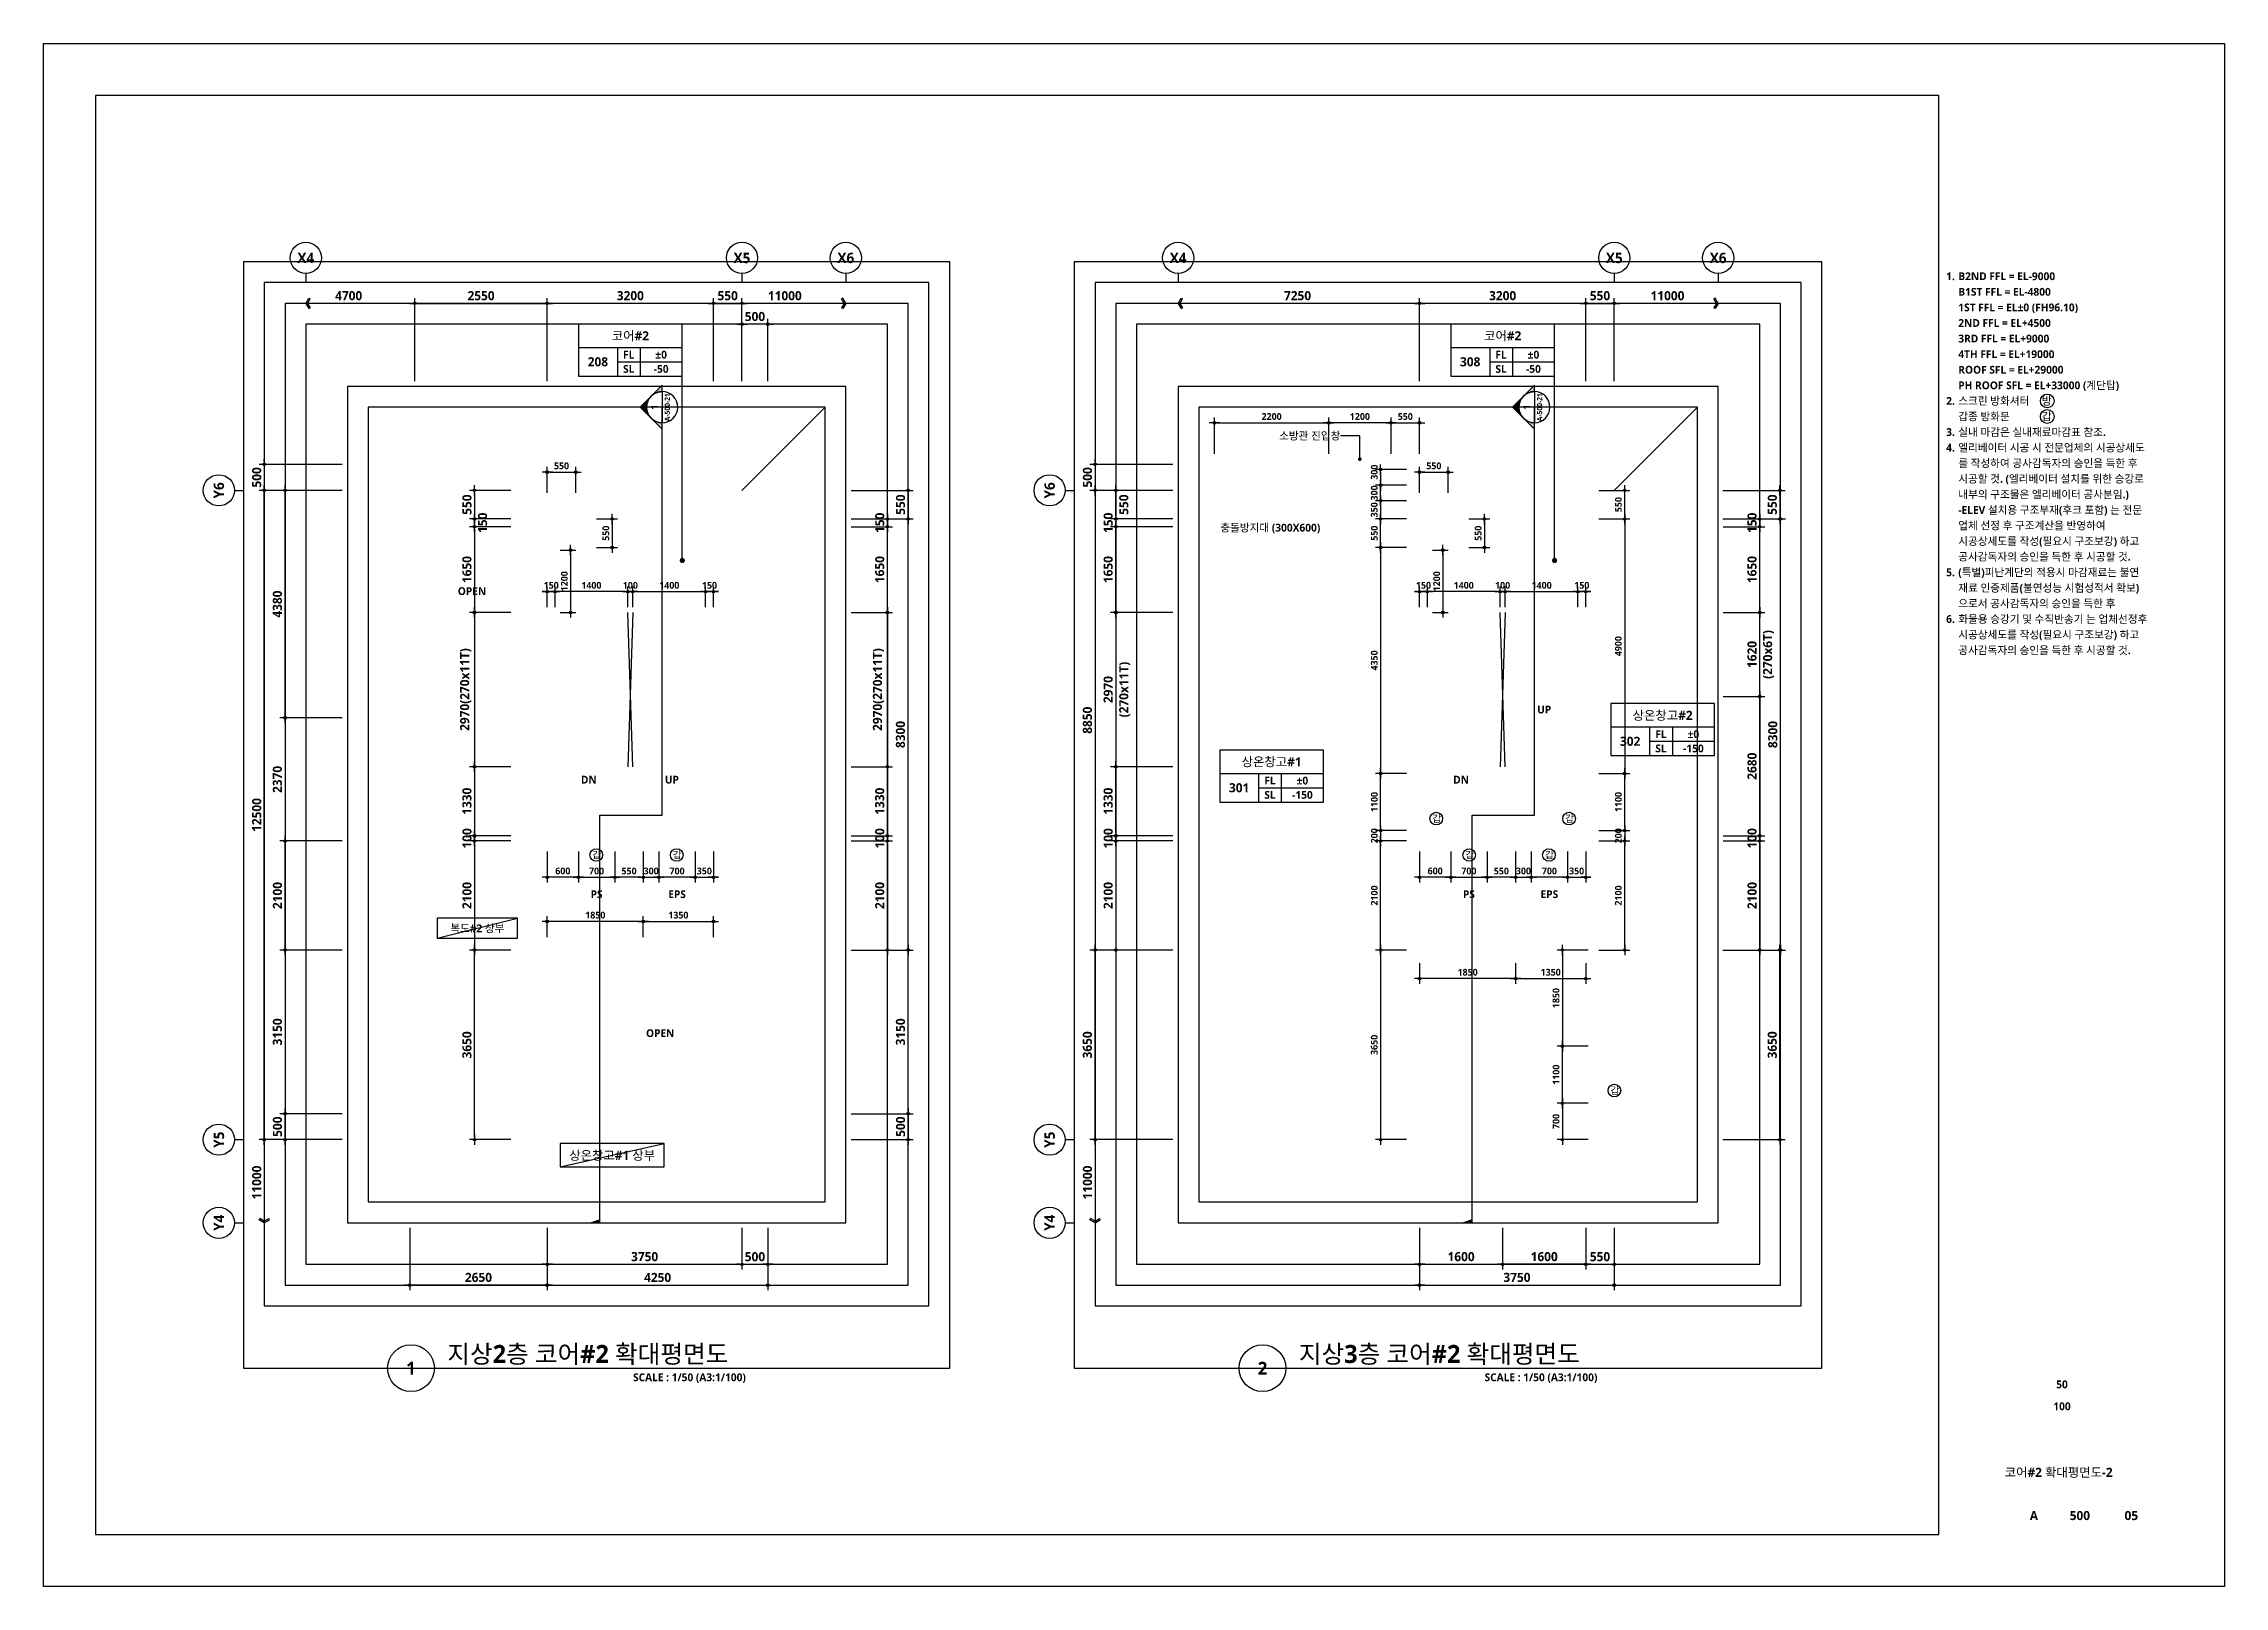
# Model space of a CAD drawing. Header units: millimetres. Extents: x -12482 to 126000, y 0 to 220200.
# Drawn here: x 42000 to 84000, y 29700 to 59400 of the extents above; entities that cross this region are included whole.
import ezdxf
from ezdxf.enums import TextEntityAlignment as Align

# ---------------------------------------------------------------- set-up
doc = ezdxf.new("R2010")
doc.units = ezdxf.units.MM
doc.header["$LTSCALE"] = 60
doc.linetypes.add('CEN', pattern=[62, 60, -1, 0, -1])
doc.layers.get('Defpoints').update_dxf_attribs({"color": 153})
for name, color, linetype in [('A-ANNO-DIM', 4, 'Continuous'), ('A-ANNO-GRA1', 7, 'Continuous'), ('A-ANNO-LEAD', 4, 'Continuous'), ('A-ANNO-NOTE', 7, 'Continuous'), ('A-ANNO-SYMB', 7, 'Continuous'), ('A-ANNO-TEXT1', 7, 'Continuous'), ('A-ANNO-TEXT2', 3, 'Continuous'), ('A-ANNO-TITL', 7, 'Continuous'), ('A-FLOR-OPEN-BELO', 6, 'CEN'), ('A-ST-AXIS-BUB', 7, 'Continuous'), ('A-ST-AXIS-DIM', 7, 'Continuous'), ('AA-MKXS', 3, 'Continuous'), ('AA-MKXX', 3, 'Continuous'), ('AA-XXXX-TXT1', 2, 'Continuous')]:
    doc.layers.add(name, color=color, linetype=linetype)
for name, color, linetype, plot in [('Defpoint', 161, 'Continuous', False), ('G(그리드1)', 185, 'Continuous', False), ('G(그리드2)', 235, 'Continuous', False)]:
    doc.layers.add(name, color=color, linetype=linetype, plot=plot)
doc.styles.add('2020음성 1차', font='NanumGothicBold.ttf')
doc.styles.add('SAMOO', font='romans.shx', dxfattribs={"bigfont": 'whgtxt.shx'})
doc.styles.add('SH_나눔', font='')
doc.styles.add('SH_대대리576', font='')
doc.styles.add('SH_진천_나눔', font='')
doc.styles.get('SH_나눔').set_extended_font_data('NanumGothic', bold=True)
doc.styles.get('SH_대대리576').set_extended_font_data('NanumGothic', bold=True)
doc.styles.get('SH_진천_나눔').set_extended_font_data('NanumGothic', bold=True)
doc.dimstyles.new('SHP 50', dxfattribs={"dimscale": 50, "dimtxt": 3.5, "dimasz": 1, "dimexe": 2, "dimexo": 2, "dimgap": 1, "dimtad": 1, "dimdec": 0, "dimzin": 0, "dimdsep": 46, "dimtxsty": 'SH_진천_나눔', "dimblk": 'DIMDOT', "dimcen": 0.09, "dimclrd": 256, "dimclre": 256, "dimclrt": 3, "dimadec": 0, "dimazin": 1, "dimtfac": 1, "dimtdec": 0, "dimtix": 1, "dimtmove": 2, "dimatfit": 0, "dimldrblk": 'DIMDOT', "dimfxl": 1, "dimtolj": 1, "dimtzin": 0, "dimlwd": -1, "dimlwe": -1, "dimarcsym": 0})
doc.dimstyles.new('SHP 50내부', dxfattribs={"dimscale": 50, "dimtxt": 2.6, "dimasz": 1, "dimexe": 2, "dimexo": 2, "dimgap": 1, "dimtad": 1, "dimdec": 0, "dimzin": 0, "dimdsep": 46, "dimtxsty": '2020음성 1차', "dimblk": 'DIMDOT', "dimcen": 0.09, "dimclrd": 256, "dimclre": 256, "dimclrt": 3, "dimadec": 0, "dimazin": 1, "dimtfac": 1, "dimtdec": 0, "dimtix": 1, "dimtmove": 2, "dimatfit": 0, "dimldrblk": 'DIMDOT', "dimfxl": 1, "dimtolj": 1, "dimtzin": 0, "dimlwd": -1, "dimlwe": -1, "dimarcsym": 0})

msp = doc.modelspace()

# ---------------------------------------------------------------- texts
at = {"layer": 'A-ANNO-TEXT1', "style": 'SH_진천_나눔'}
for s, height, p in [('X4', 200, (47050, 55275)), ('X5', 200, (55450, 55275)), ('X6', 200, (57450, 55275)), ('X4', 200, (63850, 55275)), ('X5', 200, (72250, 55275)), ('X6', 200, (74250, 55275)), ('UP', 150, (70900, 46580)), ('DN', 150, (52500, 45230)), ('UP', 150, (54100, 45230)), ('DN', 150, (69300, 45230)), ('PS', 150, (52650, 43025)), ('EPS', 150, (54200, 43025)), ('PS', 150, (69450, 43025)), ('EPS', 150, (71000, 43025))]:
    msp.add_text(s, height=height, dxfattribs=at).set_placement(p, align=Align.MIDDLE_CENTER)
at = {"layer": 'A-ANNO-TEXT1', "style": '2020음성 1차'}
for s, p in [('소방관 진입창', (66975, 51850)), ('충돌방지대 (300X600)', (66587.7, 50081.2))]:
    msp.add_text(s, height=150, dxfattribs=at).set_placement(p, align=Align.MIDDLE_RIGHT)
at = {"layer": 'A-ANNO-TEXT1', "style": 'SH_진천_나눔'}
for s, p in [('Y6', (45375, 50800)), ('Y6', (61375, 50800)), ('Y5', (45375, 38300)), ('Y5', (61375, 38300)), ('Y4', (45375, 36700)), ('Y4', (61375, 36700))]:
    msp.add_text(s, height=200, rotation=90, dxfattribs=at).set_placement(p, align=Align.MIDDLE_CENTER)
for p in [(50250, 48860), (53875, 40350)]:
    msp.add_text('OPEN', height=150, dxfattribs=at).set_placement(p, align=Align.MIDDLE)
at = {"layer": 'A-ANNO-TEXT2', "style": 'SH_진천_나눔'}
for s, height, p in [('복도#2 상부', 150, (50353.5, 42371.1)), ('상온창고#1 상부', 175, (52950, 38000))]:
    msp.add_text(s, height=height, dxfattribs=at).set_placement(p, align=Align.MIDDLE)
at = {"layer": 'A-ANNO-TITL', "style": 'SH_진천_나눔'}
for s, height, p in [('50', 150, (80872.6, 33588.9)), ('100', 150, (80872.6, 33166.7)), (' 코어#2 확대평면도-2', 175, (80778.4, 31898.6)), ('A', 175, (80331.3, 31063.5)), ('500', 175, (81216.8, 31063.5)), ('05', 175, (82207.9, 31063.5))]:
    msp.add_text(s, height=height, dxfattribs=at).set_placement(p, align=Align.MIDDLE)
at = {"layer": 'A-ST-AXIS-DIM', "color": 3, "char_height": 175, "attachment_point": 5, "style": 'SH_진천_나눔'}
for s, insert in [('\\A1;4700', (47875, 54546.6)), ('\\A1;11000', (56275, 54546)), ('\\A1;7250', (66150, 54546.6)), ('\\A1;11000', (73275, 54546))]:
    msp.add_mtext(s, dxfattribs=dict(at, insert=insert))
at = {"layer": 'A-ST-AXIS-DIM', "color": 3, "char_height": 175, "attachment_point": 5, "rotation": 90, "style": 'SH_진천_나눔'}
for insert in [(46104, 37475), (62104, 37475)]:
    msp.add_mtext('\\A1;11000', dxfattribs=dict(at, insert=insert))

# ---------------------------------------------------------------- blocks, each defined once
blk = doc.blocks.new('*U13165')
at = {"layer": 'A-ANNO-TITL'}
blk.add_line((0, 0), (6250, 0), dxfattribs=at)
blk.add_circle((-450, 0), 450, dxfattribs=at)
at = {"layer": 'AA-XXXX-TXT1', "style": 'SH_진천_나눔'}
blk.add_attdef('DWG.TITLE', (250, 100), '', height=350, dxfattribs=at)
at = {"layer": 'AA-XXXX-TXT1', "color": 7, "style": 'SH_진천_나눔'}
blk.add_attdef('NO1', text='', height=300, dxfattribs=at).set_placement((-450, 0), align=Align.MIDDLE)
at = {"layer": 'AA-XXXX-TXT1', "style": 'SH_진천_나눔'}
blk.add_attdef('SCALE', text='', height=150, dxfattribs=at).set_placement((6000, -100), align=Align.TOP_RIGHT)
blk = doc.blocks.new('A-ST-AXIS-BUB-1')
at = {"layer": 'A-ST-AXIS-BUB'}
blk.add_line((0, 350), (0, 0), dxfattribs=at)
blk.add_circle((0, 950), 600, dxfattribs=at)
blk = doc.blocks.new('arrow1')
at = {"color": 0}
for p, q in [((0, 0), (0.29, 0.5)), ((0, 0), (0.29, -0.5)), ((0.16, 0), (0.41, 0.43)), ((0.16, 0), (0.41, -0.43)), ((0.29, 0.5), (0.41, 0.43)), ((0.29, -0.5), (0.41, -0.43))]:
    blk.add_line(p, q, dxfattribs=at)
blk = doc.blocks.new('DIMDOT')
at = {"color": 0}
blk.add_line((-2, 0), (2, 0), dxfattribs=at)
for radius in [0.5, 0.25]:
    blk.add_circle((0, 0), radius, dxfattribs=at)
blk = doc.blocks.new('*D17119')
at = {"layer": 'A-ST-AXIS-DIM'}
for p, q in [((49150, 52900), (49150, 54500)), ((49200, 54400), (51650, 54400)), ((51700, 52900), (51700, 54500))]:
    blk.add_line(p, q, dxfattribs=at)
at = {"layer": 'Defpoints', "color": 0}
for p in [(51700, 54400), (49150, 52800), (51700, 52800)]:
    blk.add_point(p, dxfattribs=at)
at = {"layer": 'A-ST-AXIS-DIM', "linetype": 'ByBlock', "xscale": 50, "yscale": 50, "zscale": 50, "rotation": 180}
blk.add_blockref('DIMDOT', (49150, 54400), dxfattribs=at)
at = {"layer": 'A-ST-AXIS-DIM', "linetype": 'ByBlock', "xscale": 50, "yscale": 50, "zscale": 50}
blk.add_blockref('DIMDOT', (51700, 54400), dxfattribs=at)
at = {"layer": 'A-ST-AXIS-DIM', "color": 3, "insert": (50425, 54546), "char_height": 175, "attachment_point": 5, "style": 'SH_진천_나눔'}
blk.add_mtext('\\A1;2550', dxfattribs=at)
blk = doc.blocks.new('*D17120')
at = {"layer": 'A-ST-AXIS-DIM'}
for p, q in [((51700, 52900), (51700, 54500)), ((54850, 54400), (51750, 54400)), ((54900, 52900), (54900, 54500))]:
    blk.add_line(p, q, dxfattribs=at)
at = {"layer": 'Defpoints', "color": 0}
for p in [(51700, 54400), (51700, 52800), (54900, 52800)]:
    blk.add_point(p, dxfattribs=at)
at = {"layer": 'A-ST-AXIS-DIM', "linetype": 'ByBlock', "xscale": 50, "yscale": 50, "zscale": 50, "rotation": 180}
blk.add_blockref('DIMDOT', (51700, 54400), dxfattribs=at)
at = {"layer": 'A-ST-AXIS-DIM', "linetype": 'ByBlock', "xscale": 50, "yscale": 50, "zscale": 50}
blk.add_blockref('DIMDOT', (54900, 54400), dxfattribs=at)
at = {"layer": 'A-ST-AXIS-DIM', "color": 3, "insert": (53300, 54547), "char_height": 175, "attachment_point": 5, "style": 'SH_진천_나눔'}
blk.add_mtext('\\A1;3200', dxfattribs=at)
blk = doc.blocks.new('*D17121')
at = {"layer": 'A-ST-AXIS-DIM'}
for p, q in [((54900, 52900), (54900, 54500)), ((54950, 54400), (55400, 54400)), ((55450, 52900), (55450, 54500))]:
    blk.add_line(p, q, dxfattribs=at)
at = {"layer": 'Defpoints', "color": 0}
for p in [(55450, 54400), (54900, 52800), (55450, 52800)]:
    blk.add_point(p, dxfattribs=at)
at = {"layer": 'A-ST-AXIS-DIM', "linetype": 'ByBlock', "xscale": 50, "yscale": 50, "zscale": 50, "rotation": 180}
blk.add_blockref('DIMDOT', (54900, 54400), dxfattribs=at)
at = {"layer": 'A-ST-AXIS-DIM', "linetype": 'ByBlock', "xscale": 50, "yscale": 50, "zscale": 50}
blk.add_blockref('DIMDOT', (55450, 54400), dxfattribs=at)
at = {"layer": 'A-ST-AXIS-DIM', "color": 3, "insert": (55175, 54546), "char_height": 175, "attachment_point": 5, "style": 'SH_진천_나눔'}
blk.add_mtext('\\A1;550', dxfattribs=at)
blk = doc.blocks.new('*D17122')
at = {"layer": 'A-ST-AXIS-DIM'}
for p, q in [((63750, 50800), (62150, 50800)), ((62250, 50750), (62250, 42000)), ((63750, 41950), (62150, 41950))]:
    blk.add_line(p, q, dxfattribs=at)
at = {"layer": 'Defpoints', "color": 0}
for p in [(63850, 50800), (62250, 41950), (63850, 41950)]:
    blk.add_point(p, dxfattribs=at)
at = {"layer": 'A-ST-AXIS-DIM', "linetype": 'ByBlock', "xscale": 50, "yscale": 50, "zscale": 50}
for p, rotation in [((62250, 50800), 90), ((62250, 41950), 270)]:
    blk.add_blockref('DIMDOT', p, dxfattribs=dict(at, rotation=rotation))
at = {"layer": 'A-ST-AXIS-DIM', "color": 3, "insert": (62103, 46375), "char_height": 175, "attachment_point": 5, "rotation": 90, "style": 'SH_진천_나눔'}
blk.add_mtext('\\A1;8850', dxfattribs=at)
blk = doc.blocks.new('*D17123')
at = {"layer": 'A-ST-AXIS-DIM'}
for p, q in [((63750, 41950), (62150, 41950)), ((62250, 38350), (62250, 41900)), ((63750, 38300), (62150, 38300))]:
    blk.add_line(p, q, dxfattribs=at)
at = {"layer": 'Defpoints', "color": 0}
for p in [(62250, 41950), (63850, 41950), (63850, 38300)]:
    blk.add_point(p, dxfattribs=at)
at = {"layer": 'A-ST-AXIS-DIM', "linetype": 'ByBlock', "xscale": 50, "yscale": 50, "zscale": 50}
for p, rotation in [((62250, 41950), 90), ((62250, 38300), 270)]:
    blk.add_blockref('DIMDOT', p, dxfattribs=dict(at, rotation=rotation))
at = {"layer": 'A-ST-AXIS-DIM', "color": 3, "insert": (62103, 40125), "char_height": 175, "attachment_point": 5, "rotation": 90, "style": 'SH_진천_나눔'}
blk.add_mtext('\\A1;3650', dxfattribs=at)
blk = doc.blocks.new('*D17124')
at = {"layer": 'A-ST-AXIS-DIM'}
for p, q in [((63750, 44050), (62550, 44050)), ((62650, 44000), (62650, 42000)), ((63750, 41950), (62550, 41950))]:
    blk.add_line(p, q, dxfattribs=at)
at = {"layer": 'Defpoints', "color": 0}
for p in [(63850, 44050), (62650, 41950), (63850, 41950)]:
    blk.add_point(p, dxfattribs=at)
at = {"layer": 'A-ST-AXIS-DIM', "linetype": 'ByBlock', "xscale": 50, "yscale": 50, "zscale": 50}
for p, rotation in [((62650, 44050), 90), ((62650, 41950), 270)]:
    blk.add_blockref('DIMDOT', p, dxfattribs=dict(at, rotation=rotation))
at = {"layer": 'A-ST-AXIS-DIM', "color": 3, "insert": (62504, 43000), "char_height": 175, "attachment_point": 5, "rotation": 90, "style": 'SH_진천_나눔'}
blk.add_mtext('\\A1;2100', dxfattribs=at)
blk = doc.blocks.new('*D17125')
at = {"layer": 'A-ST-AXIS-DIM'}
for p, q in [((63750, 50100), (62550, 50100)), ((62650, 48500), (62650, 50050)), ((63750, 48450), (62550, 48450))]:
    blk.add_line(p, q, dxfattribs=at)
at = {"layer": 'Defpoints', "color": 0}
for p in [(62650, 50100), (63850, 50100), (63850, 48450)]:
    blk.add_point(p, dxfattribs=at)
at = {"layer": 'A-ST-AXIS-DIM', "linetype": 'ByBlock', "xscale": 50, "yscale": 50, "zscale": 50}
for p, rotation in [((62650, 50100), 90), ((62650, 48450), 270)]:
    blk.add_blockref('DIMDOT', p, dxfattribs=dict(at, rotation=rotation))
at = {"layer": 'A-ST-AXIS-DIM', "color": 3, "insert": (62503, 49275), "char_height": 175, "attachment_point": 5, "rotation": 90, "style": 'SH_진천_나눔'}
blk.add_mtext('\\A1;1650', dxfattribs=at)
blk = doc.blocks.new('*D17127')
at = {"layer": 'A-ST-AXIS-DIM'}
for p, q in [((68500, 52900), (68500, 54500)), ((71650, 54400), (68550, 54400)), ((71700, 52900), (71700, 54500))]:
    blk.add_line(p, q, dxfattribs=at)
at = {"layer": 'Defpoints', "color": 0}
for p in [(68500, 54400), (68500, 52800), (71700, 52800)]:
    blk.add_point(p, dxfattribs=at)
at = {"layer": 'A-ST-AXIS-DIM', "linetype": 'ByBlock', "xscale": 50, "yscale": 50, "zscale": 50, "rotation": 180}
blk.add_blockref('DIMDOT', (68500, 54400), dxfattribs=at)
at = {"layer": 'A-ST-AXIS-DIM', "linetype": 'ByBlock', "xscale": 50, "yscale": 50, "zscale": 50}
blk.add_blockref('DIMDOT', (71700, 54400), dxfattribs=at)
at = {"layer": 'A-ST-AXIS-DIM', "color": 3, "insert": (70100, 54547), "char_height": 175, "attachment_point": 5, "style": 'SH_진천_나눔'}
blk.add_mtext('\\A1;3200', dxfattribs=at)
blk = doc.blocks.new('*D17128')
at = {"layer": 'A-ST-AXIS-DIM'}
for p, q in [((71700, 52900), (71700, 54500)), ((71750, 54400), (72200, 54400)), ((72250, 52900), (72250, 54500))]:
    blk.add_line(p, q, dxfattribs=at)
at = {"layer": 'Defpoints', "color": 0}
for p in [(72250, 54400), (71700, 52800), (72250, 52800)]:
    blk.add_point(p, dxfattribs=at)
at = {"layer": 'A-ST-AXIS-DIM', "linetype": 'ByBlock', "xscale": 50, "yscale": 50, "zscale": 50, "rotation": 180}
blk.add_blockref('DIMDOT', (71700, 54400), dxfattribs=at)
at = {"layer": 'A-ST-AXIS-DIM', "linetype": 'ByBlock', "xscale": 50, "yscale": 50, "zscale": 50}
blk.add_blockref('DIMDOT', (72250, 54400), dxfattribs=at)
at = {"layer": 'A-ST-AXIS-DIM', "color": 3, "insert": (71975, 54546), "char_height": 175, "attachment_point": 5, "style": 'SH_진천_나눔'}
blk.add_mtext('\\A1;550', dxfattribs=at)
blk = doc.blocks.new('*D17818')
at = {"layer": 'A-ST-AXIS-DIM'}
for p, q in [((47750, 50800), (46150, 50800)), ((46250, 38350), (46250, 50750)), ((47750, 38300), (46150, 38300))]:
    blk.add_line(p, q, dxfattribs=at)
at = {"layer": 'Defpoints', "color": 0}
for p in [(46250, 50800), (47850, 50800), (47850, 38300)]:
    blk.add_point(p, dxfattribs=at)
at = {"layer": 'A-ST-AXIS-DIM', "linetype": 'ByBlock', "xscale": 50, "yscale": 50, "zscale": 50}
for p, rotation in [((46250, 50800), 90), ((46250, 38300), 270)]:
    blk.add_blockref('DIMDOT', p, dxfattribs=dict(at, rotation=rotation))
at = {"layer": 'A-ST-AXIS-DIM', "color": 3, "insert": (46104, 44550), "char_height": 175, "attachment_point": 5, "rotation": 90, "style": 'SH_진천_나눔'}
blk.add_mtext('\\A1;12500', dxfattribs=at)
blk = doc.blocks.new('*D17819')
at = {"layer": 'A-ST-AXIS-DIM'}
for p, q in [((47750, 38800), (46550, 38800)), ((46650, 38850), (46650, 38900)), ((46650, 38300), (46650, 38800)), ((47750, 38300), (46550, 38300)), ((46650, 38250), (46650, 38200))]:
    blk.add_line(p, q, dxfattribs=at)
at = {"layer": 'Defpoints', "color": 0}
for p in [(46650, 38800), (47850, 38800), (47850, 38300)]:
    blk.add_point(p, dxfattribs=at)
at = {"layer": 'A-ST-AXIS-DIM', "linetype": 'ByBlock', "xscale": 50, "yscale": 50, "zscale": 50}
for p, rotation in [((46650, 38800), 270), ((46650, 38300), 90)]:
    blk.add_blockref('DIMDOT', p, dxfattribs=dict(at, rotation=rotation))
at = {"layer": 'A-ST-AXIS-DIM', "color": 3, "insert": (46504, 38550), "char_height": 175, "attachment_point": 5, "rotation": 90, "style": 'SH_진천_나눔'}
blk.add_mtext('\\A1;500', dxfattribs=at)
blk = doc.blocks.new('*D17820')
at = {"layer": 'A-ST-AXIS-DIM'}
for p, q in [((47750, 51300), (46150, 51300)), ((46250, 51350), (46250, 51400)), ((46250, 51300), (46250, 50800)), ((47750, 50800), (46150, 50800)), ((46250, 50750), (46250, 50700))]:
    blk.add_line(p, q, dxfattribs=at)
at = {"layer": 'Defpoints', "color": 0}
for p in [(47850, 51300), (46250, 50800), (47850, 50800)]:
    blk.add_point(p, dxfattribs=at)
at = {"layer": 'A-ST-AXIS-DIM', "linetype": 'ByBlock', "xscale": 50, "yscale": 50, "zscale": 50}
for p, rotation in [((46250, 51300), 270), ((46250, 50800), 90)]:
    blk.add_blockref('DIMDOT', p, dxfattribs=dict(at, rotation=rotation))
at = {"layer": 'A-ST-AXIS-DIM', "color": 3, "insert": (46104, 51050), "char_height": 175, "attachment_point": 5, "rotation": 90, "style": 'SH_진천_나눔'}
blk.add_mtext('\\A1;500', dxfattribs=at)
blk = doc.blocks.new('*D17821')
at = {"layer": 'A-ST-AXIS-DIM'}
for p, q in [((47750, 46420), (46550, 46420)), ((46650, 46370), (46650, 44100)), ((47750, 44050), (46550, 44050))]:
    blk.add_line(p, q, dxfattribs=at)
at = {"layer": 'Defpoints', "color": 0}
for p in [(47850, 46420), (46650, 44050), (47850, 44050)]:
    blk.add_point(p, dxfattribs=at)
at = {"layer": 'A-ST-AXIS-DIM', "linetype": 'ByBlock', "xscale": 50, "yscale": 50, "zscale": 50}
for p, rotation in [((46650, 46420), 90), ((46650, 44050), 270)]:
    blk.add_blockref('DIMDOT', p, dxfattribs=dict(at, rotation=rotation))
at = {"layer": 'A-ST-AXIS-DIM', "color": 3, "insert": (46503, 45235), "char_height": 175, "attachment_point": 5, "rotation": 90, "style": 'SH_진천_나눔'}
blk.add_mtext('\\A1;2370', dxfattribs=at)
blk = doc.blocks.new('*D17822')
at = {"layer": 'A-ST-AXIS-DIM'}
for p, q in [((47750, 50800), (46550, 50800)), ((46650, 46470), (46650, 50750)), ((47750, 46420), (46550, 46420))]:
    blk.add_line(p, q, dxfattribs=at)
at = {"layer": 'Defpoints', "color": 0}
for p in [(46650, 50800), (47850, 50800), (47850, 46420)]:
    blk.add_point(p, dxfattribs=at)
at = {"layer": 'A-ST-AXIS-DIM', "linetype": 'ByBlock', "xscale": 50, "yscale": 50, "zscale": 50}
for p, rotation in [((46650, 50800), 90), ((46650, 46420), 270)]:
    blk.add_blockref('DIMDOT', p, dxfattribs=dict(at, rotation=rotation))
at = {"layer": 'A-ST-AXIS-DIM', "color": 3, "insert": (46503, 48610), "char_height": 175, "attachment_point": 5, "rotation": 90, "style": 'SH_진천_나눔'}
blk.add_mtext('\\A1;4380', dxfattribs=at)
blk = doc.blocks.new('*D17823')
at = {"layer": 'A-ST-AXIS-DIM'}
for p, q in [((55400, 54000), (55350, 54000)), ((55450, 52900), (55450, 54100)), ((55950, 54000), (55450, 54000)), ((55950, 52900), (55950, 54100)), ((56000, 54000), (56050, 54000))]:
    blk.add_line(p, q, dxfattribs=at)
at = {"layer": 'Defpoints', "color": 0}
for p in [(55450, 54000), (55450, 52800), (55950, 52800)]:
    blk.add_point(p, dxfattribs=at)
at = {"layer": 'A-ST-AXIS-DIM', "linetype": 'ByBlock', "xscale": 50, "yscale": 50, "zscale": 50}
blk.add_blockref('DIMDOT', (55450, 54000), dxfattribs=at)
at = {"layer": 'A-ST-AXIS-DIM', "linetype": 'ByBlock', "xscale": 50, "yscale": 50, "zscale": 50, "rotation": 180}
blk.add_blockref('DIMDOT', (55950, 54000), dxfattribs=at)
at = {"layer": 'A-ST-AXIS-DIM', "color": 3, "insert": (55700, 54146), "char_height": 175, "attachment_point": 5, "style": 'SH_진천_나눔'}
blk.add_mtext('\\A1;500', dxfattribs=at)
blk = doc.blocks.new('*D17841')
at = {"layer": 'A-ANNO-DIM'}
for p, q in [((51700, 42200), (51700, 42600)), ((53500, 42500), (51750, 42500)), ((53550, 42200), (53550, 42600))]:
    blk.add_line(p, q, dxfattribs=at)
at = {"layer": 'Defpoints', "color": 0}
for p in [(51700, 42500), (51700, 42100), (53550, 42100)]:
    blk.add_point(p, dxfattribs=at)
at = {"layer": 'A-ANNO-DIM', "linetype": 'ByBlock', "xscale": 50, "yscale": 50, "zscale": 50, "rotation": 180}
blk.add_blockref('DIMDOT', (51700, 42500), dxfattribs=at)
at = {"layer": 'A-ANNO-DIM', "linetype": 'ByBlock', "xscale": 50, "yscale": 50, "zscale": 50}
blk.add_blockref('DIMDOT', (53550, 42500), dxfattribs=at)
at = {"layer": 'A-ANNO-DIM', "color": 3, "insert": (52625, 42622), "char_height": 130, "attachment_point": 5, "style": '2020음성 1차'}
blk.add_mtext('\\A1;1850', dxfattribs=at)
blk = doc.blocks.new('*D17842')
at = {"layer": 'A-ANNO-DIM'}
for p, q in [((53550, 42200), (53550, 42600)), ((53600, 42500), (54850, 42500)), ((54900, 42200), (54900, 42600))]:
    blk.add_line(p, q, dxfattribs=at)
at = {"layer": 'Defpoints', "color": 0}
for p in [(54900, 42500), (53550, 42100), (54900, 42100)]:
    blk.add_point(p, dxfattribs=at)
at = {"layer": 'A-ANNO-DIM', "linetype": 'ByBlock', "xscale": 50, "yscale": 50, "zscale": 50, "rotation": 180}
blk.add_blockref('DIMDOT', (53550, 42500), dxfattribs=at)
at = {"layer": 'A-ANNO-DIM', "linetype": 'ByBlock', "xscale": 50, "yscale": 50, "zscale": 50}
blk.add_blockref('DIMDOT', (54900, 42500), dxfattribs=at)
at = {"layer": 'A-ANNO-DIM', "color": 3, "insert": (54225, 42622), "char_height": 130, "attachment_point": 5, "style": '2020음성 1차'}
blk.add_mtext('\\A1;1350', dxfattribs=at)
blk = doc.blocks.new('갑종 TEXT100')
at = {"layer": 'A-ANNO-SYMB'}
blk.add_circle((0, 0), 243, dxfattribs=at)
at = {"layer": 'A-ANNO-TITL', "style": '2020음성 1차'}
blk.add_text('갑 ', height=266.7, dxfattribs=at).set_placement((67, 0), align=Align.MIDDLE_CENTER)
blk = doc.blocks.new('*D17843')
at = {"layer": 'A-ANNO-DIM'}
for p, q in [((53550, 43850), (53550, 43250)), ((53850, 43850), (53850, 43250)), ((53500, 43350), (53450, 43350)), ((53550, 43350), (53850, 43350)), ((53900, 43350), (53950, 43350))]:
    blk.add_line(p, q, dxfattribs=at)
at = {"layer": 'Defpoints', "color": 0}
for p in [(53550, 43950), (53850, 43950), (53850, 43350)]:
    blk.add_point(p, dxfattribs=at)
at = {"layer": 'A-ANNO-DIM', "linetype": 'ByBlock', "xscale": 50, "yscale": 50, "zscale": 50}
blk.add_blockref('DIMDOT', (53550, 43350), dxfattribs=at)
at = {"layer": 'A-ANNO-DIM', "linetype": 'ByBlock', "xscale": 50, "yscale": 50, "zscale": 50, "rotation": 180}
blk.add_blockref('DIMDOT', (53850, 43350), dxfattribs=at)
at = {"layer": 'A-ANNO-DIM', "color": 3, "insert": (53700, 43472), "char_height": 130, "attachment_point": 5, "style": '2020음성 1차'}
blk.add_mtext('\\A1;300', dxfattribs=at)
blk = doc.blocks.new('*D17844')
at = {"layer": 'A-ANNO-DIM'}
for p, q in [((53850, 43850), (53850, 43250)), ((54550, 43850), (54550, 43250)), ((54500, 43350), (53900, 43350))]:
    blk.add_line(p, q, dxfattribs=at)
at = {"layer": 'Defpoints', "color": 0}
for p in [(53850, 43950), (54550, 43950), (53850, 43350)]:
    blk.add_point(p, dxfattribs=at)
at = {"layer": 'A-ANNO-DIM', "linetype": 'ByBlock', "xscale": 50, "yscale": 50, "zscale": 50, "rotation": 180}
blk.add_blockref('DIMDOT', (53850, 43350), dxfattribs=at)
at = {"layer": 'A-ANNO-DIM', "linetype": 'ByBlock', "xscale": 50, "yscale": 50, "zscale": 50}
blk.add_blockref('DIMDOT', (54550, 43350), dxfattribs=at)
at = {"layer": 'A-ANNO-DIM', "color": 3, "insert": (54200, 43471), "char_height": 130, "attachment_point": 5, "style": '2020음성 1차'}
blk.add_mtext('\\A1;700', dxfattribs=at)
blk = doc.blocks.new('*D17845')
at = {"layer": 'A-ANNO-DIM'}
for p, q in [((53000, 43850), (53000, 43250)), ((53550, 43850), (53550, 43250)), ((53500, 43350), (53050, 43350))]:
    blk.add_line(p, q, dxfattribs=at)
at = {"layer": 'Defpoints', "color": 0}
for p in [(53000, 43950), (53550, 43950), (53000, 43350)]:
    blk.add_point(p, dxfattribs=at)
at = {"layer": 'A-ANNO-DIM', "linetype": 'ByBlock', "xscale": 50, "yscale": 50, "zscale": 50, "rotation": 180}
blk.add_blockref('DIMDOT', (53000, 43350), dxfattribs=at)
at = {"layer": 'A-ANNO-DIM', "linetype": 'ByBlock', "xscale": 50, "yscale": 50, "zscale": 50}
blk.add_blockref('DIMDOT', (53550, 43350), dxfattribs=at)
at = {"layer": 'A-ANNO-DIM', "color": 3, "insert": (53275, 43471), "char_height": 130, "attachment_point": 5, "style": '2020음성 1차'}
blk.add_mtext('\\A1;550', dxfattribs=at)
blk = doc.blocks.new('*D17846')
at = {"layer": 'A-ANNO-DIM'}
for p, q in [((52300, 43850), (52300, 43250)), ((53000, 43850), (53000, 43250)), ((52350, 43350), (52950, 43350))]:
    blk.add_line(p, q, dxfattribs=at)
at = {"layer": 'Defpoints', "color": 0}
for p in [(52300, 43950), (53000, 43950), (53000, 43350)]:
    blk.add_point(p, dxfattribs=at)
at = {"layer": 'A-ANNO-DIM', "linetype": 'ByBlock', "xscale": 50, "yscale": 50, "zscale": 50, "rotation": 180}
blk.add_blockref('DIMDOT', (52300, 43350), dxfattribs=at)
at = {"layer": 'A-ANNO-DIM', "linetype": 'ByBlock', "xscale": 50, "yscale": 50, "zscale": 50}
blk.add_blockref('DIMDOT', (53000, 43350), dxfattribs=at)
at = {"layer": 'A-ANNO-DIM', "color": 3, "insert": (52650, 43471), "char_height": 130, "attachment_point": 5, "style": '2020음성 1차'}
blk.add_mtext('\\A1;700', dxfattribs=at)
blk = doc.blocks.new('*D17847')
at = {"layer": 'A-ANNO-DIM'}
for p, q in [((51700, 43850), (51700, 43250)), ((52300, 43850), (52300, 43250)), ((52250, 43350), (51750, 43350))]:
    blk.add_line(p, q, dxfattribs=at)
at = {"layer": 'Defpoints', "color": 0}
for p in [(51700, 43950), (52300, 43950), (51700, 43350)]:
    blk.add_point(p, dxfattribs=at)
at = {"layer": 'A-ANNO-DIM', "linetype": 'ByBlock', "xscale": 50, "yscale": 50, "zscale": 50, "rotation": 180}
blk.add_blockref('DIMDOT', (51700, 43350), dxfattribs=at)
at = {"layer": 'A-ANNO-DIM', "linetype": 'ByBlock', "xscale": 50, "yscale": 50, "zscale": 50}
blk.add_blockref('DIMDOT', (52300, 43350), dxfattribs=at)
at = {"layer": 'A-ANNO-DIM', "color": 3, "insert": (52000, 43472), "char_height": 130, "attachment_point": 5, "style": '2020음성 1차'}
blk.add_mtext('\\A1;600', dxfattribs=at)
blk = doc.blocks.new('*D17848')
at = {"layer": 'A-ST-AXIS-DIM'}
for p, q in [((51700, 36600), (51700, 35400)), ((55950, 36600), (55950, 35400)), ((51750, 35500), (55900, 35500))]:
    blk.add_line(p, q, dxfattribs=at)
at = {"layer": 'Defpoints', "color": 0}
for p in [(51700, 36700), (55950, 36700), (55950, 35500)]:
    blk.add_point(p, dxfattribs=at)
at = {"layer": 'A-ST-AXIS-DIM', "linetype": 'ByBlock', "xscale": 50, "yscale": 50, "zscale": 50, "rotation": 180}
blk.add_blockref('DIMDOT', (51700, 35500), dxfattribs=at)
at = {"layer": 'A-ST-AXIS-DIM', "linetype": 'ByBlock', "xscale": 50, "yscale": 50, "zscale": 50}
blk.add_blockref('DIMDOT', (55950, 35500), dxfattribs=at)
at = {"layer": 'A-ST-AXIS-DIM', "color": 3, "insert": (53825, 35646), "char_height": 175, "attachment_point": 5, "style": 'SH_진천_나눔'}
blk.add_mtext('\\A1;4250', dxfattribs=at)
blk = doc.blocks.new('*D17849')
at = {"layer": 'A-ST-AXIS-DIM'}
for p, q in [((49050, 36600), (49050, 35400)), ((51700, 36600), (51700, 35400)), ((51650, 35500), (49100, 35500))]:
    blk.add_line(p, q, dxfattribs=at)
at = {"layer": 'Defpoints', "color": 0}
for p in [(49050, 36700), (51700, 36700), (49050, 35500)]:
    blk.add_point(p, dxfattribs=at)
at = {"layer": 'A-ST-AXIS-DIM', "linetype": 'ByBlock', "xscale": 50, "yscale": 50, "zscale": 50, "rotation": 180}
blk.add_blockref('DIMDOT', (49050, 35500), dxfattribs=at)
at = {"layer": 'A-ST-AXIS-DIM', "linetype": 'ByBlock', "xscale": 50, "yscale": 50, "zscale": 50}
blk.add_blockref('DIMDOT', (51700, 35500), dxfattribs=at)
at = {"layer": 'A-ST-AXIS-DIM', "color": 3, "insert": (50375, 35647), "char_height": 175, "attachment_point": 5, "style": 'SH_진천_나눔'}
blk.add_mtext('\\A1;2650', dxfattribs=at)
blk = doc.blocks.new('*D17850')
at = {"layer": 'A-ST-AXIS-DIM'}
for p, q in [((55450, 36600), (55450, 35800)), ((55950, 36600), (55950, 35800)), ((55400, 35900), (55350, 35900)), ((55450, 35900), (55950, 35900)), ((56000, 35900), (56050, 35900))]:
    blk.add_line(p, q, dxfattribs=at)
at = {"layer": 'Defpoints', "color": 0}
for p in [(55450, 36700), (55950, 36700), (55950, 35900)]:
    blk.add_point(p, dxfattribs=at)
at = {"layer": 'A-ST-AXIS-DIM', "linetype": 'ByBlock', "xscale": 50, "yscale": 50, "zscale": 50}
blk.add_blockref('DIMDOT', (55450, 35900), dxfattribs=at)
at = {"layer": 'A-ST-AXIS-DIM', "linetype": 'ByBlock', "xscale": 50, "yscale": 50, "zscale": 50, "rotation": 180}
blk.add_blockref('DIMDOT', (55950, 35900), dxfattribs=at)
at = {"layer": 'A-ST-AXIS-DIM', "color": 3, "insert": (55700, 36046), "char_height": 175, "attachment_point": 5, "style": 'SH_진천_나눔'}
blk.add_mtext('\\A1;500', dxfattribs=at)
blk = doc.blocks.new('*D17851')
at = {"layer": 'A-ST-AXIS-DIM'}
for p, q in [((51700, 36600), (51700, 35800)), ((55450, 36600), (55450, 35800)), ((51750, 35900), (55400, 35900))]:
    blk.add_line(p, q, dxfattribs=at)
at = {"layer": 'Defpoints', "color": 0}
for p in [(51700, 36700), (55450, 36700), (55450, 35900)]:
    blk.add_point(p, dxfattribs=at)
at = {"layer": 'A-ST-AXIS-DIM', "linetype": 'ByBlock', "xscale": 50, "yscale": 50, "zscale": 50, "rotation": 180}
blk.add_blockref('DIMDOT', (51700, 35900), dxfattribs=at)
at = {"layer": 'A-ST-AXIS-DIM', "linetype": 'ByBlock', "xscale": 50, "yscale": 50, "zscale": 50}
blk.add_blockref('DIMDOT', (55450, 35900), dxfattribs=at)
at = {"layer": 'A-ST-AXIS-DIM', "color": 3, "insert": (53575, 36047), "char_height": 175, "attachment_point": 5, "style": 'SH_진천_나눔'}
blk.add_mtext('\\A1;3750', dxfattribs=at)
blk = doc.blocks.new('*D17852')
at = {"layer": 'A-ST-AXIS-DIM'}
for p, q in [((68500, 36600), (68500, 35400)), ((72250, 36600), (72250, 35400)), ((68550, 35500), (72200, 35500))]:
    blk.add_line(p, q, dxfattribs=at)
at = {"layer": 'Defpoints', "color": 0}
for p in [(68500, 36700), (72250, 36700), (72250, 35500)]:
    blk.add_point(p, dxfattribs=at)
at = {"layer": 'A-ST-AXIS-DIM', "linetype": 'ByBlock', "xscale": 50, "yscale": 50, "zscale": 50, "rotation": 180}
blk.add_blockref('DIMDOT', (68500, 35500), dxfattribs=at)
at = {"layer": 'A-ST-AXIS-DIM', "linetype": 'ByBlock', "xscale": 50, "yscale": 50, "zscale": 50}
blk.add_blockref('DIMDOT', (72250, 35500), dxfattribs=at)
at = {"layer": 'A-ST-AXIS-DIM', "color": 3, "insert": (70375, 35647), "char_height": 175, "attachment_point": 5, "style": 'SH_진천_나눔'}
blk.add_mtext('\\A1;3750', dxfattribs=at)
blk = doc.blocks.new('*D17855')
at = {"layer": 'A-ANNO-DIM'}
for p, q in [((52650, 50250), (53050, 50250)), ((52950, 50200), (52950, 49750)), ((52650, 49700), (53050, 49700))]:
    blk.add_line(p, q, dxfattribs=at)
at = {"layer": 'Defpoints', "color": 0}
for p in [(52550, 50250), (52550, 49700), (52950, 49700)]:
    blk.add_point(p, dxfattribs=at)
at = {"layer": 'A-ANNO-DIM', "linetype": 'ByBlock', "xscale": 50, "yscale": 50, "zscale": 50}
for p, rotation in [((52950, 50250), 90), ((52950, 49700), 270)]:
    blk.add_blockref('DIMDOT', p, dxfattribs=dict(at, rotation=rotation))
at = {"layer": 'A-ANNO-DIM', "color": 3, "insert": (52829, 49975), "char_height": 130, "attachment_point": 5, "rotation": 90, "style": '2020음성 1차'}
blk.add_mtext('\\A1;550', dxfattribs=at)
blk = doc.blocks.new('*D17856')
at = {"layer": 'A-ANNO-DIM'}
for p, q in [((51700, 50750), (51700, 51250)), ((52250, 50750), (52250, 51250)), ((51750, 51150), (52200, 51150))]:
    blk.add_line(p, q, dxfattribs=at)
at = {"layer": 'Defpoints', "color": 0}
for p in [(52250, 51150), (51700, 50650), (52250, 50650)]:
    blk.add_point(p, dxfattribs=at)
at = {"layer": 'A-ANNO-DIM', "linetype": 'ByBlock', "xscale": 50, "yscale": 50, "zscale": 50, "rotation": 180}
blk.add_blockref('DIMDOT', (51700, 51150), dxfattribs=at)
at = {"layer": 'A-ANNO-DIM', "linetype": 'ByBlock', "xscale": 50, "yscale": 50, "zscale": 50}
blk.add_blockref('DIMDOT', (52250, 51150), dxfattribs=at)
at = {"layer": 'A-ANNO-DIM', "color": 3, "insert": (51975, 51271), "char_height": 130, "attachment_point": 5, "style": '2020음성 1차'}
blk.add_mtext('\\A1;550', dxfattribs=at)
blk = doc.blocks.new('*D17857')
at = {"layer": 'A-ANNO-DIM'}
for p, q in [((51950, 49650), (52250, 49650)), ((52150, 49600), (52150, 48500)), ((51950, 48450), (52250, 48450))]:
    blk.add_line(p, q, dxfattribs=at)
at = {"layer": 'Defpoints', "color": 0}
for p in [(51850, 49650), (51850, 48450), (52150, 48450)]:
    blk.add_point(p, dxfattribs=at)
at = {"layer": 'A-ANNO-DIM', "linetype": 'ByBlock', "xscale": 50, "yscale": 50, "zscale": 50}
for p, rotation in [((52150, 49650), 90), ((52150, 48450), 270)]:
    blk.add_blockref('DIMDOT', p, dxfattribs=dict(at, rotation=rotation))
at = {"layer": 'A-ANNO-DIM', "color": 3, "insert": (52029, 49050), "char_height": 130, "attachment_point": 5, "rotation": 90, "style": '2020음성 1차'}
blk.add_mtext('\\A1;1200', dxfattribs=at)
blk = doc.blocks.new('*D17858')
at = {"layer": 'A-ST-AXIS-DIM'}
for p, q in [((63750, 45480), (62550, 45480)), ((62650, 44200), (62650, 45430)), ((63750, 44150), (62550, 44150))]:
    blk.add_line(p, q, dxfattribs=at)
at = {"layer": 'Defpoints', "color": 0}
for p in [(62650, 45480), (63850, 45480), (63850, 44150)]:
    blk.add_point(p, dxfattribs=at)
at = {"layer": 'A-ST-AXIS-DIM', "linetype": 'ByBlock', "xscale": 50, "yscale": 50, "zscale": 50}
for p, rotation in [((62650, 45480), 90), ((62650, 44150), 270)]:
    blk.add_blockref('DIMDOT', p, dxfattribs=dict(at, rotation=rotation))
at = {"layer": 'A-ST-AXIS-DIM', "color": 3, "insert": (62503, 44815), "char_height": 175, "attachment_point": 5, "rotation": 90, "style": 'SH_진천_나눔'}
blk.add_mtext('\\A1;1330', dxfattribs=at)
blk = doc.blocks.new('*D17859')
at = {"layer": 'A-ST-AXIS-DIM'}
for p, q in [((57550, 50100), (58350, 50100)), ((58250, 48500), (58250, 50050)), ((57550, 48450), (58350, 48450))]:
    blk.add_line(p, q, dxfattribs=at)
at = {"layer": 'Defpoints', "color": 0}
for p in [(57450, 50100), (58250, 50100), (57450, 48450)]:
    blk.add_point(p, dxfattribs=at)
at = {"layer": 'A-ST-AXIS-DIM', "linetype": 'ByBlock', "xscale": 50, "yscale": 50, "zscale": 50}
for p, rotation in [((58250, 50100), 90), ((58250, 48450), 270)]:
    blk.add_blockref('DIMDOT', p, dxfattribs=dict(at, rotation=rotation))
at = {"layer": 'A-ST-AXIS-DIM', "color": 3, "insert": (58103, 49275), "char_height": 175, "attachment_point": 5, "rotation": 90, "style": 'SH_진천_나눔'}
blk.add_mtext('\\A1;1650', dxfattribs=at)
blk = doc.blocks.new('*D17860')
at = {"layer": 'A-ST-AXIS-DIM'}
for p, q in [((57550, 45480), (58350, 45480)), ((58250, 45430), (58250, 44200)), ((57550, 44150), (58350, 44150))]:
    blk.add_line(p, q, dxfattribs=at)
at = {"layer": 'Defpoints', "color": 0}
for p in [(57450, 45480), (57450, 44150), (58250, 44150)]:
    blk.add_point(p, dxfattribs=at)
at = {"layer": 'A-ST-AXIS-DIM', "linetype": 'ByBlock', "xscale": 50, "yscale": 50, "zscale": 50}
for p, rotation in [((58250, 45480), 90), ((58250, 44150), 270)]:
    blk.add_blockref('DIMDOT', p, dxfattribs=dict(at, rotation=rotation))
at = {"layer": 'A-ST-AXIS-DIM', "color": 3, "insert": (58103, 44815), "char_height": 175, "attachment_point": 5, "rotation": 90, "style": 'SH_진천_나눔'}
blk.add_mtext('\\A1;1330', dxfattribs=at)
blk = doc.blocks.new('*D17861')
at = {"layer": 'A-ST-AXIS-DIM'}
for p, q in [((57550, 44150), (58350, 44150)), ((58250, 44200), (58250, 44250)), ((58250, 44050), (58250, 44150)), ((57550, 44050), (58350, 44050)), ((58250, 44000), (58250, 43950))]:
    blk.add_line(p, q, dxfattribs=at)
at = {"layer": 'Defpoints', "color": 0}
for p in [(57450, 44150), (58250, 44150), (57450, 44050)]:
    blk.add_point(p, dxfattribs=at)
at = {"layer": 'A-ST-AXIS-DIM', "linetype": 'ByBlock', "xscale": 50, "yscale": 50, "zscale": 50}
for p, rotation in [((58250, 44150), 270), ((58250, 44050), 90)]:
    blk.add_blockref('DIMDOT', p, dxfattribs=dict(at, rotation=rotation))
at = {"layer": 'A-ST-AXIS-DIM', "color": 3, "insert": (58104, 44100), "char_height": 175, "attachment_point": 5, "rotation": 90, "style": 'SH_진천_나눔'}
blk.add_mtext('\\A1;100', dxfattribs=at)
blk = doc.blocks.new('*D17862')
at = {"layer": 'A-ST-AXIS-DIM'}
for p, q in [((57550, 50800), (58750, 50800)), ((58650, 50750), (58650, 50300)), ((57550, 50250), (58750, 50250))]:
    blk.add_line(p, q, dxfattribs=at)
at = {"layer": 'Defpoints', "color": 0}
for p in [(57450, 50800), (57450, 50250), (58650, 50250)]:
    blk.add_point(p, dxfattribs=at)
at = {"layer": 'A-ST-AXIS-DIM', "linetype": 'ByBlock', "xscale": 50, "yscale": 50, "zscale": 50}
for p, rotation in [((58650, 50800), 90), ((58650, 50250), 270)]:
    blk.add_blockref('DIMDOT', p, dxfattribs=dict(at, rotation=rotation))
at = {"layer": 'A-ST-AXIS-DIM', "color": 3, "insert": (58504, 50525), "char_height": 175, "attachment_point": 5, "rotation": 90, "style": 'SH_진천_나눔'}
blk.add_mtext('\\A1;550', dxfattribs=at)
blk = doc.blocks.new('*D17863')
at = {"layer": 'A-ST-AXIS-DIM'}
for p, q in [((57550, 44050), (58350, 44050)), ((58250, 44000), (58250, 42000)), ((57550, 41950), (58350, 41950))]:
    blk.add_line(p, q, dxfattribs=at)
at = {"layer": 'Defpoints', "color": 0}
for p in [(57450, 44050), (57450, 41950), (58250, 41950)]:
    blk.add_point(p, dxfattribs=at)
at = {"layer": 'A-ST-AXIS-DIM', "linetype": 'ByBlock', "xscale": 50, "yscale": 50, "zscale": 50}
for p, rotation in [((58250, 44050), 90), ((58250, 41950), 270)]:
    blk.add_blockref('DIMDOT', p, dxfattribs=dict(at, rotation=rotation))
at = {"layer": 'A-ST-AXIS-DIM', "color": 3, "insert": (58104, 43000), "char_height": 175, "attachment_point": 5, "rotation": 90, "style": 'SH_진천_나눔'}
blk.add_mtext('\\A1;2100', dxfattribs=at)
blk = doc.blocks.new('*D17864')
at = {"layer": 'A-ST-AXIS-DIM'}
for p, q in [((57550, 41950), (58750, 41950)), ((58650, 38850), (58650, 41900)), ((57550, 38800), (58750, 38800))]:
    blk.add_line(p, q, dxfattribs=at)
at = {"layer": 'Defpoints', "color": 0}
for p in [(57450, 41950), (58650, 41950), (57450, 38800)]:
    blk.add_point(p, dxfattribs=at)
at = {"layer": 'A-ST-AXIS-DIM', "linetype": 'ByBlock', "xscale": 50, "yscale": 50, "zscale": 50}
for p, rotation in [((58650, 41950), 90), ((58650, 38800), 270)]:
    blk.add_blockref('DIMDOT', p, dxfattribs=dict(at, rotation=rotation))
at = {"layer": 'A-ST-AXIS-DIM', "color": 3, "insert": (58503, 40375), "char_height": 175, "attachment_point": 5, "rotation": 90, "style": 'SH_진천_나눔'}
blk.add_mtext('\\A1;3150', dxfattribs=at)
blk = doc.blocks.new('*D17865')
at = {"layer": 'A-ST-AXIS-DIM'}
for p, q in [((57550, 38800), (58750, 38800)), ((58650, 38850), (58650, 38900)), ((58650, 38800), (58650, 38300)), ((57550, 38300), (58750, 38300)), ((58650, 38250), (58650, 38200))]:
    blk.add_line(p, q, dxfattribs=at)
at = {"layer": 'Defpoints', "color": 0}
for p in [(57450, 38800), (57450, 38300), (58650, 38300)]:
    blk.add_point(p, dxfattribs=at)
at = {"layer": 'A-ST-AXIS-DIM', "linetype": 'ByBlock', "xscale": 50, "yscale": 50, "zscale": 50}
for p, rotation in [((58650, 38800), 270), ((58650, 38300), 90)]:
    blk.add_blockref('DIMDOT', p, dxfattribs=dict(at, rotation=rotation))
at = {"layer": 'A-ST-AXIS-DIM', "color": 3, "insert": (58504, 38550), "char_height": 175, "attachment_point": 5, "rotation": 90, "style": 'SH_진천_나눔'}
blk.add_mtext('\\A1;500', dxfattribs=at)
blk = doc.blocks.new('*D17866')
at = {"layer": 'A-ST-AXIS-DIM'}
for p, q in [((57550, 48450), (58350, 48450)), ((58250, 48400), (58250, 45530)), ((57550, 45480), (58350, 45480))]:
    blk.add_line(p, q, dxfattribs=at)
at = {"layer": 'Defpoints', "color": 0}
for p in [(57450, 48450), (57450, 45480), (58250, 45480)]:
    blk.add_point(p, dxfattribs=at)
at = {"layer": 'A-ST-AXIS-DIM', "linetype": 'ByBlock', "xscale": 50, "yscale": 50, "zscale": 50}
for p, rotation in [((58250, 48450), 90), ((58250, 45480), 270)]:
    blk.add_blockref('DIMDOT', p, dxfattribs=dict(at, rotation=rotation))
at = {"layer": 'A-ST-AXIS-DIM', "color": 3, "insert": (58078, 46965), "char_height": 175, "attachment_point": 5, "rotation": 90, "style": 'SH_진천_나눔'}
blk.add_mtext('\\A1;\\A1;2970(270x11T)', dxfattribs=at)
blk = doc.blocks.new('G$C9D92D8A7')
at = {"layer": 'A-ANNO-GRA1'}
for p, q in [((0, 11), (40, 11)), ((15, 11), (15, 0)), ((23.75, 11), (23.75, 0)), ((15, 5.5), (40, 5.5))]:
    blk.add_line(p, q, dxfattribs=at)
blk.add_lwpolyline([(0, 20), (0, 0), (40, 0), (40, 20)], close=True, dxfattribs=at)
at = {"style": '2020음성 1차'}
for tag, height, p in [('실명', 3.5, (20, 15.5)), ('마감레벨', 3, (31.875, 8.25)), ('실번호', 3.5, (7.5, 5.5)), ('구조레벨', 3, (31.875, 2.75))]:
    blk.add_attdef(tag, text='', height=height, dxfattribs=at).set_placement(p, align=Align.MIDDLE_CENTER)
at = {"layer": 'A-ANNO-TEXT1', "style": 'SH_나눔'}
for s, p in [('FL', (19.375, 8.25)), ('SL', (19.375, 2.75))]:
    blk.add_text(s, height=3, dxfattribs=at).set_placement(p, align=Align.MIDDLE)
blk = doc.blocks.new('*D17867')
at = {"layer": 'A-ANNO-DIM'}
for p, q in [((53200, 48850), (53150, 48850)), ((53250, 48550), (53250, 48950)), ((53250, 48850), (53350, 48850)), ((53350, 48550), (53350, 48950)), ((53400, 48850), (53450, 48850))]:
    blk.add_line(p, q, dxfattribs=at)
at = {"layer": 'Defpoints', "color": 0}
for p in [(53350, 48850), (53250, 48450), (53350, 48450)]:
    blk.add_point(p, dxfattribs=at)
at = {"layer": 'A-ANNO-DIM', "linetype": 'ByBlock', "xscale": 50, "yscale": 50, "zscale": 50}
blk.add_blockref('DIMDOT', (53250, 48850), dxfattribs=at)
at = {"layer": 'A-ANNO-DIM', "linetype": 'ByBlock', "xscale": 50, "yscale": 50, "zscale": 50, "rotation": 180}
blk.add_blockref('DIMDOT', (53350, 48850), dxfattribs=at)
at = {"layer": 'A-ANNO-DIM', "color": 3, "insert": (53300, 48971), "char_height": 130, "attachment_point": 5, "style": '2020음성 1차'}
blk.add_mtext('\\A1;100', dxfattribs=at)
blk = doc.blocks.new('*D17868')
at = {"layer": 'A-ANNO-DIM'}
for p, q in [((51850, 48550), (51850, 48950)), ((53200, 48850), (51900, 48850)), ((53250, 48550), (53250, 48950))]:
    blk.add_line(p, q, dxfattribs=at)
at = {"layer": 'Defpoints', "color": 0}
for p in [(51850, 48850), (51850, 48450), (53250, 48450)]:
    blk.add_point(p, dxfattribs=at)
at = {"layer": 'A-ANNO-DIM', "linetype": 'ByBlock', "xscale": 50, "yscale": 50, "zscale": 50, "rotation": 180}
blk.add_blockref('DIMDOT', (51850, 48850), dxfattribs=at)
at = {"layer": 'A-ANNO-DIM', "linetype": 'ByBlock', "xscale": 50, "yscale": 50, "zscale": 50}
blk.add_blockref('DIMDOT', (53250, 48850), dxfattribs=at)
at = {"layer": 'A-ANNO-DIM', "color": 3, "insert": (52550, 48971), "char_height": 130, "attachment_point": 5, "style": '2020음성 1차'}
blk.add_mtext('\\A1;1400', dxfattribs=at)
blk = doc.blocks.new('*D17869')
at = {"layer": 'A-ANNO-DIM'}
for p, q in [((51650, 48850), (51600, 48850)), ((51700, 48550), (51700, 48950)), ((51700, 48850), (51850, 48850)), ((51850, 48550), (51850, 48950)), ((51900, 48850), (51950, 48850))]:
    blk.add_line(p, q, dxfattribs=at)
at = {"layer": 'Defpoints', "color": 0}
for p in [(51850, 48850), (51700, 48450), (51850, 48450)]:
    blk.add_point(p, dxfattribs=at)
at = {"layer": 'A-ANNO-DIM', "linetype": 'ByBlock', "xscale": 50, "yscale": 50, "zscale": 50}
blk.add_blockref('DIMDOT', (51700, 48850), dxfattribs=at)
at = {"layer": 'A-ANNO-DIM', "linetype": 'ByBlock', "xscale": 50, "yscale": 50, "zscale": 50, "rotation": 180}
blk.add_blockref('DIMDOT', (51850, 48850), dxfattribs=at)
at = {"layer": 'A-ANNO-DIM', "color": 3, "insert": (51775, 48971), "char_height": 130, "attachment_point": 5, "style": '2020음성 1차'}
blk.add_mtext('\\A1;150', dxfattribs=at)
blk = doc.blocks.new('*D17870')
at = {"layer": 'A-ANNO-DIM'}
for p, q in [((53350, 48550), (53350, 48950)), ((53400, 48850), (54700, 48850)), ((54750, 48550), (54750, 48950))]:
    blk.add_line(p, q, dxfattribs=at)
at = {"layer": 'Defpoints', "color": 0}
for p in [(54750, 48850), (53350, 48450), (54750, 48450)]:
    blk.add_point(p, dxfattribs=at)
at = {"layer": 'A-ANNO-DIM', "linetype": 'ByBlock', "xscale": 50, "yscale": 50, "zscale": 50, "rotation": 180}
blk.add_blockref('DIMDOT', (53350, 48850), dxfattribs=at)
at = {"layer": 'A-ANNO-DIM', "linetype": 'ByBlock', "xscale": 50, "yscale": 50, "zscale": 50}
blk.add_blockref('DIMDOT', (54750, 48850), dxfattribs=at)
at = {"layer": 'A-ANNO-DIM', "color": 3, "insert": (54050, 48971), "char_height": 130, "attachment_point": 5, "style": '2020음성 1차'}
blk.add_mtext('\\A1;1400', dxfattribs=at)
blk = doc.blocks.new('*D17871')
at = {"layer": 'A-ANNO-DIM'}
for p, q in [((54700, 48850), (54650, 48850)), ((54750, 48550), (54750, 48950)), ((54900, 48850), (54750, 48850)), ((54900, 48550), (54900, 48950)), ((54950, 48850), (55000, 48850))]:
    blk.add_line(p, q, dxfattribs=at)
at = {"layer": 'Defpoints', "color": 0}
for p in [(54750, 48850), (54750, 48450), (54900, 48450)]:
    blk.add_point(p, dxfattribs=at)
at = {"layer": 'A-ANNO-DIM', "linetype": 'ByBlock', "xscale": 50, "yscale": 50, "zscale": 50}
blk.add_blockref('DIMDOT', (54750, 48850), dxfattribs=at)
at = {"layer": 'A-ANNO-DIM', "linetype": 'ByBlock', "xscale": 50, "yscale": 50, "zscale": 50, "rotation": 180}
blk.add_blockref('DIMDOT', (54900, 48850), dxfattribs=at)
at = {"layer": 'A-ANNO-DIM', "color": 3, "insert": (54825, 48971), "char_height": 130, "attachment_point": 5, "style": '2020음성 1차'}
blk.add_mtext('\\A1;150', dxfattribs=at)
blk = doc.blocks.new('*D17872')
at = {"layer": 'A-ST-AXIS-DIM'}
for p, q in [((51000, 50250), (50200, 50250)), ((51000, 50100), (50200, 50100)), ((50300, 50300), (50300, 50350)), ((50300, 50100), (50300, 50250)), ((50300, 50050), (50300, 50000))]:
    blk.add_line(p, q, dxfattribs=at)
at = {"layer": 'Defpoints', "color": 0}
for p in [(50300, 50250), (51100, 50250), (51100, 50100)]:
    blk.add_point(p, dxfattribs=at)
at = {"layer": 'A-ST-AXIS-DIM', "linetype": 'ByBlock', "xscale": 50, "yscale": 50, "zscale": 50}
for p, rotation in [((50300, 50250), 270), ((50300, 50100), 90)]:
    blk.add_blockref('DIMDOT', p, dxfattribs=dict(at, rotation=rotation))
at = {"layer": 'A-ST-AXIS-DIM', "color": 3, "insert": (50454, 50175), "char_height": 175, "attachment_point": 5, "rotation": 90, "style": 'SH_진천_나눔'}
blk.add_mtext('\\A1;150', dxfattribs=at)
blk = doc.blocks.new('*D17873')
at = {"layer": 'A-ST-AXIS-DIM'}
for p, q in [((51000, 45480), (50200, 45480)), ((50300, 45430), (50300, 44200)), ((51000, 44150), (50200, 44150))]:
    blk.add_line(p, q, dxfattribs=at)
at = {"layer": 'Defpoints', "color": 0}
for p in [(51100, 45480), (50300, 44150), (51100, 44150)]:
    blk.add_point(p, dxfattribs=at)
at = {"layer": 'A-ST-AXIS-DIM', "linetype": 'ByBlock', "xscale": 50, "yscale": 50, "zscale": 50}
for p, rotation in [((50300, 45480), 90), ((50300, 44150), 270)]:
    blk.add_blockref('DIMDOT', p, dxfattribs=dict(at, rotation=rotation))
at = {"layer": 'A-ST-AXIS-DIM', "color": 3, "insert": (50153, 44815), "char_height": 175, "attachment_point": 5, "rotation": 90, "style": 'SH_진천_나눔'}
blk.add_mtext('\\A1;1330', dxfattribs=at)
blk = doc.blocks.new('*D17874')
at = {"layer": 'A-ST-AXIS-DIM'}
for p, q in [((51000, 44150), (50200, 44150)), ((50300, 44200), (50300, 44250)), ((50300, 44050), (50300, 44150)), ((51000, 44050), (50200, 44050)), ((50300, 44000), (50300, 43950))]:
    blk.add_line(p, q, dxfattribs=at)
at = {"layer": 'Defpoints', "color": 0}
for p in [(50300, 44150), (51100, 44150), (51100, 44050)]:
    blk.add_point(p, dxfattribs=at)
at = {"layer": 'A-ST-AXIS-DIM', "linetype": 'ByBlock', "xscale": 50, "yscale": 50, "zscale": 50}
for p, rotation in [((50300, 44150), 270), ((50300, 44050), 90)]:
    blk.add_blockref('DIMDOT', p, dxfattribs=dict(at, rotation=rotation))
at = {"layer": 'A-ST-AXIS-DIM', "color": 3, "insert": (50154, 44100), "char_height": 175, "attachment_point": 5, "rotation": 90, "style": 'SH_진천_나눔'}
blk.add_mtext('\\A1;100', dxfattribs=at)
blk = doc.blocks.new('*D17875')
at = {"layer": 'A-ST-AXIS-DIM'}
for p, q in [((51000, 50800), (50200, 50800)), ((50300, 50750), (50300, 50300)), ((51000, 50250), (50200, 50250))]:
    blk.add_line(p, q, dxfattribs=at)
at = {"layer": 'Defpoints', "color": 0}
for p in [(51100, 50800), (50300, 50250), (51100, 50250)]:
    blk.add_point(p, dxfattribs=at)
at = {"layer": 'A-ST-AXIS-DIM', "linetype": 'ByBlock', "xscale": 50, "yscale": 50, "zscale": 50}
for p, rotation in [((50300, 50800), 90), ((50300, 50250), 270)]:
    blk.add_blockref('DIMDOT', p, dxfattribs=dict(at, rotation=rotation))
at = {"layer": 'A-ST-AXIS-DIM', "color": 3, "insert": (50154, 50525), "char_height": 175, "attachment_point": 5, "rotation": 90, "style": 'SH_진천_나눔'}
blk.add_mtext('\\A1;550', dxfattribs=at)
blk = doc.blocks.new('*D17876')
at = {"layer": 'A-ST-AXIS-DIM'}
for p, q in [((51000, 44050), (50200, 44050)), ((50300, 44000), (50300, 42000)), ((51000, 41950), (50200, 41950))]:
    blk.add_line(p, q, dxfattribs=at)
at = {"layer": 'Defpoints', "color": 0}
for p in [(51100, 44050), (50300, 41950), (51100, 41950)]:
    blk.add_point(p, dxfattribs=at)
at = {"layer": 'A-ST-AXIS-DIM', "linetype": 'ByBlock', "xscale": 50, "yscale": 50, "zscale": 50}
for p, rotation in [((50300, 44050), 90), ((50300, 41950), 270)]:
    blk.add_blockref('DIMDOT', p, dxfattribs=dict(at, rotation=rotation))
at = {"layer": 'A-ST-AXIS-DIM', "color": 3, "insert": (50154, 43000), "char_height": 175, "attachment_point": 5, "rotation": 90, "style": 'SH_진천_나눔'}
blk.add_mtext('\\A1;2100', dxfattribs=at)
blk = doc.blocks.new('*D17877')
at = {"layer": 'A-ST-AXIS-DIM'}
for p, q in [((51000, 41950), (50200, 41950)), ((50300, 38350), (50300, 41900)), ((51000, 38300), (50200, 38300))]:
    blk.add_line(p, q, dxfattribs=at)
at = {"layer": 'Defpoints', "color": 0}
for p in [(50300, 41950), (51100, 41950), (51100, 38300)]:
    blk.add_point(p, dxfattribs=at)
at = {"layer": 'A-ST-AXIS-DIM', "linetype": 'ByBlock', "xscale": 50, "yscale": 50, "zscale": 50}
for p, rotation in [((50300, 41950), 90), ((50300, 38300), 270)]:
    blk.add_blockref('DIMDOT', p, dxfattribs=dict(at, rotation=rotation))
at = {"layer": 'A-ST-AXIS-DIM', "color": 3, "insert": (50153, 40125), "char_height": 175, "attachment_point": 5, "rotation": 90, "style": 'SH_진천_나눔'}
blk.add_mtext('\\A1;3650', dxfattribs=at)
blk = doc.blocks.new('*D17878')
at = {"layer": 'A-ST-AXIS-DIM'}
for p, q in [((51000, 48450), (50200, 48450)), ((50300, 48400), (50300, 45530)), ((51000, 45480), (50200, 45480))]:
    blk.add_line(p, q, dxfattribs=at)
at = {"layer": 'Defpoints', "color": 0}
for p in [(51100, 48450), (50300, 45480), (51100, 45480)]:
    blk.add_point(p, dxfattribs=at)
at = {"layer": 'A-ST-AXIS-DIM', "linetype": 'ByBlock', "xscale": 50, "yscale": 50, "zscale": 50}
for p, rotation in [((50300, 48450), 90), ((50300, 45480), 270)]:
    blk.add_blockref('DIMDOT', p, dxfattribs=dict(at, rotation=rotation))
at = {"layer": 'A-ST-AXIS-DIM', "color": 3, "insert": (50128, 46965), "char_height": 175, "attachment_point": 5, "rotation": 90, "style": 'SH_진천_나눔'}
blk.add_mtext('\\A1;\\A1;2970(270x11T)', dxfattribs=at)
blk = doc.blocks.new('*D17879')
at = {"layer": 'A-ANNO-DIM'}
for p, q in [((69450, 50250), (69850, 50250)), ((69750, 50200), (69750, 49750)), ((69450, 49700), (69850, 49700))]:
    blk.add_line(p, q, dxfattribs=at)
at = {"layer": 'Defpoints', "color": 0}
for p in [(69350, 50250), (69350, 49700), (69750, 49700)]:
    blk.add_point(p, dxfattribs=at)
at = {"layer": 'A-ANNO-DIM', "linetype": 'ByBlock', "xscale": 50, "yscale": 50, "zscale": 50}
for p, rotation in [((69750, 50250), 90), ((69750, 49700), 270)]:
    blk.add_blockref('DIMDOT', p, dxfattribs=dict(at, rotation=rotation))
at = {"layer": 'A-ANNO-DIM', "color": 3, "insert": (69629, 49975), "char_height": 130, "attachment_point": 5, "rotation": 90, "style": '2020음성 1차'}
blk.add_mtext('\\A1;550', dxfattribs=at)
blk = doc.blocks.new('*D17880')
at = {"layer": 'A-ANNO-DIM'}
for p, q in [((68750, 49650), (69050, 49650)), ((68950, 49600), (68950, 48500)), ((68750, 48450), (69050, 48450))]:
    blk.add_line(p, q, dxfattribs=at)
at = {"layer": 'Defpoints', "color": 0}
for p in [(68650, 49650), (68650, 48450), (68950, 48450)]:
    blk.add_point(p, dxfattribs=at)
at = {"layer": 'A-ANNO-DIM', "linetype": 'ByBlock', "xscale": 50, "yscale": 50, "zscale": 50}
for p, rotation in [((68950, 49650), 90), ((68950, 48450), 270)]:
    blk.add_blockref('DIMDOT', p, dxfattribs=dict(at, rotation=rotation))
at = {"layer": 'A-ANNO-DIM', "color": 3, "insert": (68829, 49050), "char_height": 130, "attachment_point": 5, "rotation": 90, "style": '2020음성 1차'}
blk.add_mtext('\\A1;1200', dxfattribs=at)
blk = doc.blocks.new('*D17881')
at = {"layer": 'A-ANNO-DIM'}
for p, q in [((70000, 48850), (69950, 48850)), ((70050, 48550), (70050, 48950)), ((70050, 48850), (70150, 48850)), ((70150, 48550), (70150, 48950)), ((70200, 48850), (70250, 48850))]:
    blk.add_line(p, q, dxfattribs=at)
at = {"layer": 'Defpoints', "color": 0}
for p in [(70150, 48850), (70050, 48450), (70150, 48450)]:
    blk.add_point(p, dxfattribs=at)
at = {"layer": 'A-ANNO-DIM', "linetype": 'ByBlock', "xscale": 50, "yscale": 50, "zscale": 50}
blk.add_blockref('DIMDOT', (70050, 48850), dxfattribs=at)
at = {"layer": 'A-ANNO-DIM', "linetype": 'ByBlock', "xscale": 50, "yscale": 50, "zscale": 50, "rotation": 180}
blk.add_blockref('DIMDOT', (70150, 48850), dxfattribs=at)
at = {"layer": 'A-ANNO-DIM', "color": 3, "insert": (70100, 48971), "char_height": 130, "attachment_point": 5, "style": '2020음성 1차'}
blk.add_mtext('\\A1;100', dxfattribs=at)
blk = doc.blocks.new('*D17882')
at = {"layer": 'A-ANNO-DIM'}
for p, q in [((68650, 48550), (68650, 48950)), ((70000, 48850), (68700, 48850)), ((70050, 48550), (70050, 48950))]:
    blk.add_line(p, q, dxfattribs=at)
at = {"layer": 'Defpoints', "color": 0}
for p in [(68650, 48850), (68650, 48450), (70050, 48450)]:
    blk.add_point(p, dxfattribs=at)
at = {"layer": 'A-ANNO-DIM', "linetype": 'ByBlock', "xscale": 50, "yscale": 50, "zscale": 50, "rotation": 180}
blk.add_blockref('DIMDOT', (68650, 48850), dxfattribs=at)
at = {"layer": 'A-ANNO-DIM', "linetype": 'ByBlock', "xscale": 50, "yscale": 50, "zscale": 50}
blk.add_blockref('DIMDOT', (70050, 48850), dxfattribs=at)
at = {"layer": 'A-ANNO-DIM', "color": 3, "insert": (69350, 48971), "char_height": 130, "attachment_point": 5, "style": '2020음성 1차'}
blk.add_mtext('\\A1;1400', dxfattribs=at)
blk = doc.blocks.new('*D17883')
at = {"layer": 'A-ANNO-DIM'}
for p, q in [((68450, 48850), (68400, 48850)), ((68500, 48550), (68500, 48950)), ((68500, 48850), (68650, 48850)), ((68650, 48550), (68650, 48950)), ((68700, 48850), (68750, 48850))]:
    blk.add_line(p, q, dxfattribs=at)
at = {"layer": 'Defpoints', "color": 0}
for p in [(68650, 48850), (68500, 48450), (68650, 48450)]:
    blk.add_point(p, dxfattribs=at)
at = {"layer": 'A-ANNO-DIM', "linetype": 'ByBlock', "xscale": 50, "yscale": 50, "zscale": 50}
blk.add_blockref('DIMDOT', (68500, 48850), dxfattribs=at)
at = {"layer": 'A-ANNO-DIM', "linetype": 'ByBlock', "xscale": 50, "yscale": 50, "zscale": 50, "rotation": 180}
blk.add_blockref('DIMDOT', (68650, 48850), dxfattribs=at)
at = {"layer": 'A-ANNO-DIM', "color": 3, "insert": (68575, 48971), "char_height": 130, "attachment_point": 5, "style": '2020음성 1차'}
blk.add_mtext('\\A1;150', dxfattribs=at)
blk = doc.blocks.new('*D17884')
at = {"layer": 'A-ANNO-DIM'}
for p, q in [((70150, 48550), (70150, 48950)), ((70200, 48850), (71500, 48850)), ((71550, 48550), (71550, 48950))]:
    blk.add_line(p, q, dxfattribs=at)
at = {"layer": 'Defpoints', "color": 0}
for p in [(71550, 48850), (70150, 48450), (71550, 48450)]:
    blk.add_point(p, dxfattribs=at)
at = {"layer": 'A-ANNO-DIM', "linetype": 'ByBlock', "xscale": 50, "yscale": 50, "zscale": 50, "rotation": 180}
blk.add_blockref('DIMDOT', (70150, 48850), dxfattribs=at)
at = {"layer": 'A-ANNO-DIM', "linetype": 'ByBlock', "xscale": 50, "yscale": 50, "zscale": 50}
blk.add_blockref('DIMDOT', (71550, 48850), dxfattribs=at)
at = {"layer": 'A-ANNO-DIM', "color": 3, "insert": (70850, 48971), "char_height": 130, "attachment_point": 5, "style": '2020음성 1차'}
blk.add_mtext('\\A1;1400', dxfattribs=at)
blk = doc.blocks.new('*D17885')
at = {"layer": 'A-ANNO-DIM'}
for p, q in [((71500, 48850), (71450, 48850)), ((71550, 48550), (71550, 48950)), ((71700, 48850), (71550, 48850)), ((71700, 48550), (71700, 48950)), ((71750, 48850), (71800, 48850))]:
    blk.add_line(p, q, dxfattribs=at)
at = {"layer": 'Defpoints', "color": 0}
for p in [(71550, 48850), (71550, 48450), (71700, 48450)]:
    blk.add_point(p, dxfattribs=at)
at = {"layer": 'A-ANNO-DIM', "linetype": 'ByBlock', "xscale": 50, "yscale": 50, "zscale": 50}
blk.add_blockref('DIMDOT', (71550, 48850), dxfattribs=at)
at = {"layer": 'A-ANNO-DIM', "linetype": 'ByBlock', "xscale": 50, "yscale": 50, "zscale": 50, "rotation": 180}
blk.add_blockref('DIMDOT', (71700, 48850), dxfattribs=at)
at = {"layer": 'A-ANNO-DIM', "color": 3, "insert": (71625, 48971), "char_height": 130, "attachment_point": 5, "style": '2020음성 1차'}
blk.add_mtext('\\A1;150', dxfattribs=at)
blk = doc.blocks.new('*D17886')
at = {"layer": 'A-ST-AXIS-DIM'}
for p, q in [((74350, 50100), (75150, 50100)), ((75050, 48500), (75050, 50050)), ((74350, 48450), (75150, 48450))]:
    blk.add_line(p, q, dxfattribs=at)
at = {"layer": 'Defpoints', "color": 0}
for p in [(74250, 50100), (75050, 50100), (74250, 48450)]:
    blk.add_point(p, dxfattribs=at)
at = {"layer": 'A-ST-AXIS-DIM', "linetype": 'ByBlock', "xscale": 50, "yscale": 50, "zscale": 50}
for p, rotation in [((75050, 50100), 90), ((75050, 48450), 270)]:
    blk.add_blockref('DIMDOT', p, dxfattribs=dict(at, rotation=rotation))
at = {"layer": 'A-ST-AXIS-DIM', "color": 3, "insert": (74903, 49275), "char_height": 175, "attachment_point": 5, "rotation": 90, "style": 'SH_진천_나눔'}
blk.add_mtext('\\A1;1650', dxfattribs=at)
blk = doc.blocks.new('*D17887')
at = {"layer": 'A-ST-AXIS-DIM'}
for p, q in [((74350, 46830), (75150, 46830)), ((75050, 46780), (75050, 44200)), ((74350, 44150), (75150, 44150))]:
    blk.add_line(p, q, dxfattribs=at)
at = {"layer": 'Defpoints', "color": 0}
for p in [(74250, 46830), (74250, 44150), (75050, 44150)]:
    blk.add_point(p, dxfattribs=at)
at = {"layer": 'A-ST-AXIS-DIM', "linetype": 'ByBlock', "xscale": 50, "yscale": 50, "zscale": 50}
for p, rotation in [((75050, 46830), 90), ((75050, 44150), 270)]:
    blk.add_blockref('DIMDOT', p, dxfattribs=dict(at, rotation=rotation))
at = {"layer": 'A-ST-AXIS-DIM', "color": 3, "insert": (74903, 45490), "char_height": 175, "attachment_point": 5, "rotation": 90, "style": 'SH_진천_나눔'}
blk.add_mtext('\\A1;2680', dxfattribs=at)
blk = doc.blocks.new('*D17888')
at = {"layer": 'A-ST-AXIS-DIM'}
for p, q in [((74350, 44150), (75150, 44150)), ((75050, 44200), (75050, 44250)), ((75050, 44050), (75050, 44150)), ((74350, 44050), (75150, 44050)), ((75050, 44000), (75050, 43950))]:
    blk.add_line(p, q, dxfattribs=at)
at = {"layer": 'Defpoints', "color": 0}
for p in [(74250, 44150), (75050, 44150), (74250, 44050)]:
    blk.add_point(p, dxfattribs=at)
at = {"layer": 'A-ST-AXIS-DIM', "linetype": 'ByBlock', "xscale": 50, "yscale": 50, "zscale": 50}
for p, rotation in [((75050, 44150), 270), ((75050, 44050), 90)]:
    blk.add_blockref('DIMDOT', p, dxfattribs=dict(at, rotation=rotation))
at = {"layer": 'A-ST-AXIS-DIM', "color": 3, "insert": (74904, 44100), "char_height": 175, "attachment_point": 5, "rotation": 90, "style": 'SH_진천_나눔'}
blk.add_mtext('\\A1;100', dxfattribs=at)
blk = doc.blocks.new('*D17889')
at = {"layer": 'A-ST-AXIS-DIM'}
for p, q in [((74350, 44050), (75150, 44050)), ((75050, 44000), (75050, 42000)), ((74350, 41950), (75150, 41950))]:
    blk.add_line(p, q, dxfattribs=at)
at = {"layer": 'Defpoints', "color": 0}
for p in [(74250, 44050), (74250, 41950), (75050, 41950)]:
    blk.add_point(p, dxfattribs=at)
at = {"layer": 'A-ST-AXIS-DIM', "linetype": 'ByBlock', "xscale": 50, "yscale": 50, "zscale": 50}
for p, rotation in [((75050, 44050), 90), ((75050, 41950), 270)]:
    blk.add_blockref('DIMDOT', p, dxfattribs=dict(at, rotation=rotation))
at = {"layer": 'A-ST-AXIS-DIM', "color": 3, "insert": (74904, 43000), "char_height": 175, "attachment_point": 5, "rotation": 90, "style": 'SH_진천_나눔'}
blk.add_mtext('\\A1;2100', dxfattribs=at)
blk = doc.blocks.new('*D17890')
at = {"layer": 'A-ST-AXIS-DIM'}
for p, q in [((74350, 48450), (75150, 48450)), ((75050, 46880), (75050, 48400)), ((74350, 46830), (75150, 46830))]:
    blk.add_line(p, q, dxfattribs=at)
at = {"layer": 'Defpoints', "color": 0}
for p in [(74250, 48450), (75050, 48450), (74250, 46830)]:
    blk.add_point(p, dxfattribs=at)
at = {"layer": 'A-ST-AXIS-DIM', "linetype": 'ByBlock', "xscale": 50, "yscale": 50, "zscale": 50}
for p, rotation in [((75050, 48450), 90), ((75050, 46830), 270)]:
    blk.add_blockref('DIMDOT', p, dxfattribs=dict(at, rotation=rotation))
at = {"layer": 'A-ST-AXIS-DIM', "color": 3, "char_height": 175, "attachment_point": 5, "rotation": 90, "style": 'SH_진천_나눔'}
for s, insert in [('\\A1;1620', (74903, 47640)), ('\\A1;(270x6T)', (75222, 47640))]:
    blk.add_mtext(s, dxfattribs=dict(at, insert=insert))
blk = doc.blocks.new('*D17910')
at = {"layer": 'A-ANNO-DIM'}
for p, q in [((66750, 51500), (66750, 52200)), ((67900, 52100), (66800, 52100)), ((67950, 51500), (67950, 52200))]:
    blk.add_line(p, q, dxfattribs=at)
at = {"layer": 'Defpoints', "color": 0}
for p in [(66750, 52100), (66750, 51400), (67950, 51400)]:
    blk.add_point(p, dxfattribs=at)
at = {"layer": 'A-ANNO-DIM', "linetype": 'ByBlock', "xscale": 50, "yscale": 50, "zscale": 50, "rotation": 180}
blk.add_blockref('DIMDOT', (66750, 52100), dxfattribs=at)
at = {"layer": 'A-ANNO-DIM', "linetype": 'ByBlock', "xscale": 50, "yscale": 50, "zscale": 50}
blk.add_blockref('DIMDOT', (67950, 52100), dxfattribs=at)
at = {"layer": 'A-ANNO-DIM', "color": 3, "insert": (67350, 52221), "char_height": 130, "attachment_point": 5, "style": '2020음성 1차'}
blk.add_mtext('\\A1;1200', dxfattribs=at)
blk = doc.blocks.new('*D17911')
at = {"layer": 'A-ANNO-DIM'}
for p, q in [((64550, 51500), (64550, 52200)), ((64600, 52100), (66700, 52100)), ((66750, 51500), (66750, 52200))]:
    blk.add_line(p, q, dxfattribs=at)
at = {"layer": 'Defpoints', "color": 0}
for p in [(66750, 52100), (64550, 51400), (66750, 51400)]:
    blk.add_point(p, dxfattribs=at)
at = {"layer": 'A-ANNO-DIM', "linetype": 'ByBlock', "xscale": 50, "yscale": 50, "zscale": 50, "rotation": 180}
blk.add_blockref('DIMDOT', (64550, 52100), dxfattribs=at)
at = {"layer": 'A-ANNO-DIM', "linetype": 'ByBlock', "xscale": 50, "yscale": 50, "zscale": 50}
blk.add_blockref('DIMDOT', (66750, 52100), dxfattribs=at)
at = {"layer": 'A-ANNO-DIM', "color": 3, "insert": (65650, 52221), "char_height": 130, "attachment_point": 5, "style": '2020음성 1차'}
blk.add_mtext('\\A1;2200', dxfattribs=at)
blk = doc.blocks.new('*D17912')
at = {"layer": 'A-ANNO-DIM'}
for p, q in [((67950, 51500), (67950, 52200)), ((68000, 52100), (68450, 52100)), ((68500, 51500), (68500, 52200))]:
    blk.add_line(p, q, dxfattribs=at)
at = {"layer": 'Defpoints', "color": 0}
for p in [(68500, 52100), (67950, 51400), (68500, 51400)]:
    blk.add_point(p, dxfattribs=at)
at = {"layer": 'A-ANNO-DIM', "linetype": 'ByBlock', "xscale": 50, "yscale": 50, "zscale": 50, "rotation": 180}
blk.add_blockref('DIMDOT', (67950, 52100), dxfattribs=at)
at = {"layer": 'A-ANNO-DIM', "linetype": 'ByBlock', "xscale": 50, "yscale": 50, "zscale": 50}
blk.add_blockref('DIMDOT', (68500, 52100), dxfattribs=at)
at = {"layer": 'A-ANNO-DIM', "color": 3, "insert": (68225, 52221), "char_height": 130, "attachment_point": 5, "style": '2020음성 1차'}
blk.add_mtext('\\A1;550', dxfattribs=at)
blk = doc.blocks.new('*D17913')
at = {"layer": 'A-ANNO-DIM'}
for p, q in [((71750, 41950), (71150, 41950)), ((71250, 41900), (71250, 40150)), ((71750, 40100), (71150, 40100))]:
    blk.add_line(p, q, dxfattribs=at)
at = {"layer": 'Defpoints', "color": 0}
for p in [(71850, 41950), (71250, 40100), (71850, 40100)]:
    blk.add_point(p, dxfattribs=at)
at = {"layer": 'A-ANNO-DIM', "linetype": 'ByBlock', "xscale": 50, "yscale": 50, "zscale": 50}
for p, rotation in [((71250, 41950), 90), ((71250, 40100), 270)]:
    blk.add_blockref('DIMDOT', p, dxfattribs=dict(at, rotation=rotation))
at = {"layer": 'A-ANNO-DIM', "color": 3, "insert": (71128, 41025), "char_height": 130, "attachment_point": 5, "rotation": 90, "style": '2020음성 1차'}
blk.add_mtext('\\A1;1850', dxfattribs=at)
blk = doc.blocks.new('*D17914')
at = {"layer": 'A-ANNO-DIM'}
for p, q in [((71750, 40100), (71150, 40100)), ((71250, 39050), (71250, 40050)), ((71750, 39000), (71150, 39000))]:
    blk.add_line(p, q, dxfattribs=at)
at = {"layer": 'Defpoints', "color": 0}
for p in [(71250, 40100), (71850, 40100), (71850, 39000)]:
    blk.add_point(p, dxfattribs=at)
at = {"layer": 'A-ANNO-DIM', "linetype": 'ByBlock', "xscale": 50, "yscale": 50, "zscale": 50}
for p, rotation in [((71250, 40100), 90), ((71250, 39000), 270)]:
    blk.add_blockref('DIMDOT', p, dxfattribs=dict(at, rotation=rotation))
at = {"layer": 'A-ANNO-DIM', "color": 3, "insert": (71129, 39550), "char_height": 130, "attachment_point": 5, "rotation": 90, "style": '2020음성 1차'}
blk.add_mtext('\\A1;1100', dxfattribs=at)
blk = doc.blocks.new('*D17915')
at = {"layer": 'A-ANNO-DIM'}
for p, q in [((71750, 39000), (71150, 39000)), ((71250, 38950), (71250, 38350)), ((71750, 38300), (71150, 38300))]:
    blk.add_line(p, q, dxfattribs=at)
at = {"layer": 'Defpoints', "color": 0}
for p in [(71850, 39000), (71250, 38300), (71850, 38300)]:
    blk.add_point(p, dxfattribs=at)
at = {"layer": 'A-ANNO-DIM', "linetype": 'ByBlock', "xscale": 50, "yscale": 50, "zscale": 50}
for p, rotation in [((71250, 39000), 90), ((71250, 38300), 270)]:
    blk.add_blockref('DIMDOT', p, dxfattribs=dict(at, rotation=rotation))
at = {"layer": 'A-ANNO-DIM', "color": 3, "insert": (71129, 38650), "char_height": 130, "attachment_point": 5, "rotation": 90, "style": '2020음성 1차'}
blk.add_mtext('\\A1;700', dxfattribs=at)
blk = doc.blocks.new('*D17916')
at = {"layer": 'A-ST-AXIS-DIM'}
for p, q in [((63750, 51300), (62150, 51300)), ((62250, 51350), (62250, 51400)), ((62250, 51300), (62250, 50800)), ((63750, 50800), (62150, 50800)), ((62250, 50750), (62250, 50700))]:
    blk.add_line(p, q, dxfattribs=at)
at = {"layer": 'Defpoints', "color": 0}
for p in [(63850, 51300), (62250, 50800), (63850, 50800)]:
    blk.add_point(p, dxfattribs=at)
at = {"layer": 'A-ST-AXIS-DIM', "linetype": 'ByBlock', "xscale": 50, "yscale": 50, "zscale": 50}
for p, rotation in [((62250, 51300), 270), ((62250, 50800), 90)]:
    blk.add_blockref('DIMDOT', p, dxfattribs=dict(at, rotation=rotation))
at = {"layer": 'A-ST-AXIS-DIM', "color": 3, "insert": (62104, 51050), "char_height": 175, "attachment_point": 5, "rotation": 90, "style": 'SH_진천_나눔'}
blk.add_mtext('\\A1;500', dxfattribs=at)
blk = doc.blocks.new('*D17967')
at = {"layer": 'A-ANNO-DIM'}
for p, q in [((68500, 50750), (68500, 51250)), ((69050, 50750), (69050, 51250)), ((68550, 51150), (69000, 51150))]:
    blk.add_line(p, q, dxfattribs=at)
at = {"layer": 'Defpoints', "color": 0}
for p in [(69050, 51150), (68500, 50650), (69050, 50650)]:
    blk.add_point(p, dxfattribs=at)
at = {"layer": 'A-ANNO-DIM', "linetype": 'ByBlock', "xscale": 50, "yscale": 50, "zscale": 50, "rotation": 180}
blk.add_blockref('DIMDOT', (68500, 51150), dxfattribs=at)
at = {"layer": 'A-ANNO-DIM', "linetype": 'ByBlock', "xscale": 50, "yscale": 50, "zscale": 50}
blk.add_blockref('DIMDOT', (69050, 51150), dxfattribs=at)
at = {"layer": 'A-ANNO-DIM', "color": 3, "insert": (68775, 51271), "char_height": 130, "attachment_point": 5, "style": '2020음성 1차'}
blk.add_mtext('\\A1;550', dxfattribs=at)
blk = doc.blocks.new('*D18325')
at = {"layer": 'A-ST-AXIS-DIM'}
for p, q in [((47750, 44050), (46550, 44050)), ((46650, 42000), (46650, 44000)), ((47750, 41950), (46550, 41950))]:
    blk.add_line(p, q, dxfattribs=at)
at = {"layer": 'Defpoints', "color": 0}
for p in [(46650, 44050), (47850, 44050), (47850, 41950)]:
    blk.add_point(p, dxfattribs=at)
at = {"layer": 'A-ST-AXIS-DIM', "linetype": 'ByBlock', "xscale": 50, "yscale": 50, "zscale": 50}
for p, rotation in [((46650, 44050), 90), ((46650, 41950), 270)]:
    blk.add_blockref('DIMDOT', p, dxfattribs=dict(at, rotation=rotation))
at = {"layer": 'A-ST-AXIS-DIM', "color": 3, "insert": (46504, 43000), "char_height": 175, "attachment_point": 5, "rotation": 90, "style": 'SH_진천_나눔'}
blk.add_mtext('\\A1;2100', dxfattribs=at)
blk = doc.blocks.new('*D18326')
at = {"layer": 'A-ST-AXIS-DIM'}
for p, q in [((47750, 41950), (46550, 41950)), ((46650, 41900), (46650, 38850)), ((47750, 38800), (46550, 38800))]:
    blk.add_line(p, q, dxfattribs=at)
at = {"layer": 'Defpoints', "color": 0}
for p in [(47850, 41950), (46650, 38800), (47850, 38800)]:
    blk.add_point(p, dxfattribs=at)
at = {"layer": 'A-ST-AXIS-DIM', "linetype": 'ByBlock', "xscale": 50, "yscale": 50, "zscale": 50}
for p, rotation in [((46650, 41950), 90), ((46650, 38800), 270)]:
    blk.add_blockref('DIMDOT', p, dxfattribs=dict(at, rotation=rotation))
at = {"layer": 'A-ST-AXIS-DIM', "color": 3, "insert": (46503, 40375), "char_height": 175, "attachment_point": 5, "rotation": 90, "style": 'SH_진천_나눔'}
blk.add_mtext('\\A1;3150', dxfattribs=at)
blk = doc.blocks.new('*D18327')
at = {"layer": 'A-ST-AXIS-DIM'}
for p, q in [((57550, 50250), (58750, 50250)), ((58650, 42000), (58650, 50200)), ((57550, 41950), (58750, 41950))]:
    blk.add_line(p, q, dxfattribs=at)
at = {"layer": 'Defpoints', "color": 0}
for p in [(57450, 50250), (58650, 50250), (57450, 41950)]:
    blk.add_point(p, dxfattribs=at)
at = {"layer": 'A-ST-AXIS-DIM', "linetype": 'ByBlock', "xscale": 50, "yscale": 50, "zscale": 50}
for p, rotation in [((58650, 50250), 90.00000000000006), ((58650, 41950), 270.0000000000001)]:
    blk.add_blockref('DIMDOT', p, dxfattribs=dict(at, rotation=rotation))
at = {"layer": 'A-ST-AXIS-DIM', "color": 3, "insert": (58503, 46100), "char_height": 175, "attachment_point": 5, "rotation": 90, "style": 'SH_진천_나눔'}
blk.add_mtext('\\A1;8300', dxfattribs=at)
blk = doc.blocks.new('*D18328')
at = {"layer": 'A-ST-AXIS-DIM'}
for p, q in [((74340, 50800), (75540, 50800)), ((75440, 50750), (75440, 50300)), ((74340, 50250), (75540, 50250))]:
    blk.add_line(p, q, dxfattribs=at)
at = {"layer": 'Defpoints', "color": 0}
for p in [(74240, 50800), (74240, 50250), (75440, 50250)]:
    blk.add_point(p, dxfattribs=at)
at = {"layer": 'A-ST-AXIS-DIM', "linetype": 'ByBlock', "xscale": 50, "yscale": 50, "zscale": 50}
for p, rotation in [((75440, 50800), 90), ((75440, 50250), 270)]:
    blk.add_blockref('DIMDOT', p, dxfattribs=dict(at, rotation=rotation))
at = {"layer": 'A-ST-AXIS-DIM', "color": 3, "insert": (75294, 50525), "char_height": 175, "attachment_point": 5, "rotation": 90, "style": 'SH_진천_나눔'}
blk.add_mtext('\\A1;550', dxfattribs=at)
blk = doc.blocks.new('*D18329')
at = {"layer": 'A-ST-AXIS-DIM'}
for p, q in [((74340, 41950), (75540, 41950)), ((75440, 38350), (75440, 41900)), ((74340, 38300), (75540, 38300))]:
    blk.add_line(p, q, dxfattribs=at)
at = {"layer": 'Defpoints', "color": 0}
for p in [(74240, 41950), (75440, 41950), (74240, 38300)]:
    blk.add_point(p, dxfattribs=at)
at = {"layer": 'A-ST-AXIS-DIM', "linetype": 'ByBlock', "xscale": 50, "yscale": 50, "zscale": 50}
for p, rotation in [((75440, 41950), 90), ((75440, 38300), 270)]:
    blk.add_blockref('DIMDOT', p, dxfattribs=dict(at, rotation=rotation))
at = {"layer": 'A-ST-AXIS-DIM', "color": 3, "insert": (75293, 40125), "char_height": 175, "attachment_point": 5, "rotation": 90, "style": 'SH_진천_나눔'}
blk.add_mtext('\\A1;3650', dxfattribs=at)
blk = doc.blocks.new('*D18330')
at = {"layer": 'A-ST-AXIS-DIM'}
for p, q in [((74350, 50250), (75550, 50250)), ((75450, 42000), (75450, 50200)), ((74350, 41950), (75550, 41950))]:
    blk.add_line(p, q, dxfattribs=at)
at = {"layer": 'Defpoints', "color": 0}
for p in [(74250, 50250), (75450, 50250), (74250, 41950)]:
    blk.add_point(p, dxfattribs=at)
at = {"layer": 'A-ST-AXIS-DIM', "linetype": 'ByBlock', "xscale": 50, "yscale": 50, "zscale": 50}
for p, rotation in [((75450, 50250), 90), ((75450, 41950), 270)]:
    blk.add_blockref('DIMDOT', p, dxfattribs=dict(at, rotation=rotation))
at = {"layer": 'A-ST-AXIS-DIM', "color": 3, "insert": (75303, 46100), "char_height": 175, "attachment_point": 5, "rotation": 90, "style": 'SH_진천_나눔'}
blk.add_mtext('\\A1;8300', dxfattribs=at)
blk = doc.blocks.new('*D18362')
at = {"layer": 'A-ST-AXIS-DIM'}
for p, q in [((51000, 50100), (50200, 50100)), ((50300, 50050), (50300, 48500)), ((51000, 48450), (50200, 48450))]:
    blk.add_line(p, q, dxfattribs=at)
at = {"layer": 'Defpoints', "color": 0}
for p in [(51100, 50100), (50300, 48450), (51100, 48450)]:
    blk.add_point(p, dxfattribs=at)
at = {"layer": 'A-ST-AXIS-DIM', "linetype": 'ByBlock', "xscale": 50, "yscale": 50, "zscale": 50}
for p, rotation in [((50300, 50100), 90), ((50300, 48450), 270)]:
    blk.add_blockref('DIMDOT', p, dxfattribs=dict(at, rotation=rotation))
at = {"layer": 'A-ST-AXIS-DIM', "color": 3, "insert": (50153, 49275), "char_height": 175, "attachment_point": 5, "rotation": 90, "style": 'SH_진천_나눔'}
blk.add_mtext('\\A1;1650', dxfattribs=at)
blk = doc.blocks.new('*D18363')
at = {"layer": 'A-ST-AXIS-DIM'}
for p, q in [((57550, 50250), (58350, 50250)), ((57550, 50100), (58350, 50100)), ((58250, 50300), (58250, 50350)), ((58250, 50250), (58250, 50100)), ((58250, 50050), (58250, 50000))]:
    blk.add_line(p, q, dxfattribs=at)
at = {"layer": 'Defpoints', "color": 0}
for p in [(57450, 50250), (57450, 50100), (58250, 50100)]:
    blk.add_point(p, dxfattribs=at)
at = {"layer": 'A-ST-AXIS-DIM', "linetype": 'ByBlock', "xscale": 50, "yscale": 50, "zscale": 50}
for p, rotation in [((58250, 50250), 270), ((58250, 50100), 90)]:
    blk.add_blockref('DIMDOT', p, dxfattribs=dict(at, rotation=rotation))
at = {"layer": 'A-ST-AXIS-DIM', "color": 3, "insert": (58104, 50175), "char_height": 175, "attachment_point": 5, "rotation": 90, "style": 'SH_진천_나눔'}
blk.add_mtext('\\A1;150', dxfattribs=at)
blk = doc.blocks.new('*D18364')
at = {"layer": 'A-ST-AXIS-DIM'}
for p, q in [((74350, 50250), (75150, 50250)), ((74350, 50100), (75150, 50100)), ((75050, 50300), (75050, 50350)), ((75050, 50250), (75050, 50100)), ((75050, 50050), (75050, 50000))]:
    blk.add_line(p, q, dxfattribs=at)
at = {"layer": 'Defpoints', "color": 0}
for p in [(74250, 50250), (74250, 50100), (75050, 50100)]:
    blk.add_point(p, dxfattribs=at)
at = {"layer": 'A-ST-AXIS-DIM', "linetype": 'ByBlock', "xscale": 50, "yscale": 50, "zscale": 50}
for p, rotation in [((75050, 50250), 270), ((75050, 50100), 90)]:
    blk.add_blockref('DIMDOT', p, dxfattribs=dict(at, rotation=rotation))
at = {"layer": 'A-ST-AXIS-DIM', "color": 3, "insert": (74904, 50175), "char_height": 175, "attachment_point": 5, "rotation": 90, "style": 'SH_진천_나눔'}
blk.add_mtext('\\A1;150', dxfattribs=at)
blk = doc.blocks.new('*D18663')
at = {"layer": 'A-ANNO-DIM'}
for p, q in [((68500, 41700), (68500, 41300)), ((70350, 41700), (70350, 41300)), ((70300, 41400), (68550, 41400))]:
    blk.add_line(p, q, dxfattribs=at)
at = {"layer": 'Defpoints', "color": 0}
for p in [(68500, 41800), (70350, 41800), (68500, 41400)]:
    blk.add_point(p, dxfattribs=at)
at = {"layer": 'A-ANNO-DIM', "linetype": 'ByBlock', "xscale": 50, "yscale": 50, "zscale": 50, "rotation": 180}
blk.add_blockref('DIMDOT', (68500, 41400), dxfattribs=at)
at = {"layer": 'A-ANNO-DIM', "linetype": 'ByBlock', "xscale": 50, "yscale": 50, "zscale": 50}
blk.add_blockref('DIMDOT', (70350, 41400), dxfattribs=at)
at = {"layer": 'A-ANNO-DIM', "color": 3, "insert": (69425, 41522), "char_height": 130, "attachment_point": 5, "style": '2020음성 1차'}
blk.add_mtext('\\A1;1850', dxfattribs=at)
blk = doc.blocks.new('*D20158')
at = {"layer": 'A-ANNO-DIM'}
for p, q in [((54550, 43850), (54550, 43250)), ((54900, 43850), (54900, 43250)), ((54500, 43350), (54450, 43350)), ((54550, 43350), (54900, 43350)), ((54950, 43350), (55000, 43350))]:
    blk.add_line(p, q, dxfattribs=at)
at = {"layer": 'Defpoints', "color": 0}
for p in [(54550, 43950), (54900, 43950), (54900, 43350)]:
    blk.add_point(p, dxfattribs=at)
at = {"layer": 'A-ANNO-DIM', "linetype": 'ByBlock', "xscale": 50, "yscale": 50, "zscale": 50}
blk.add_blockref('DIMDOT', (54550, 43350), dxfattribs=at)
at = {"layer": 'A-ANNO-DIM', "linetype": 'ByBlock', "xscale": 50, "yscale": 50, "zscale": 50, "rotation": 180}
blk.add_blockref('DIMDOT', (54900, 43350), dxfattribs=at)
at = {"layer": 'A-ANNO-DIM', "color": 3, "insert": (54725, 43472), "char_height": 130, "attachment_point": 5, "style": '2020음성 1차'}
blk.add_mtext('\\A1;350', dxfattribs=at)
blk = doc.blocks.new('*D20159')
at = {"layer": 'A-ANNO-DIM'}
for p, q in [((70350, 43850), (70350, 43250)), ((70650, 43850), (70650, 43250)), ((70300, 43350), (70250, 43350)), ((70350, 43350), (70650, 43350)), ((70700, 43350), (70750, 43350))]:
    blk.add_line(p, q, dxfattribs=at)
at = {"layer": 'Defpoints', "color": 0}
for p in [(70350, 43950), (70650, 43950), (70650, 43350)]:
    blk.add_point(p, dxfattribs=at)
at = {"layer": 'A-ANNO-DIM', "linetype": 'ByBlock', "xscale": 50, "yscale": 50, "zscale": 50}
blk.add_blockref('DIMDOT', (70350, 43350), dxfattribs=at)
at = {"layer": 'A-ANNO-DIM', "linetype": 'ByBlock', "xscale": 50, "yscale": 50, "zscale": 50, "rotation": 180}
blk.add_blockref('DIMDOT', (70650, 43350), dxfattribs=at)
at = {"layer": 'A-ANNO-DIM', "color": 3, "insert": (70500, 43472), "char_height": 130, "attachment_point": 5, "style": '2020음성 1차'}
blk.add_mtext('\\A1;300', dxfattribs=at)
blk = doc.blocks.new('*D20160')
at = {"layer": 'A-ANNO-DIM'}
for p, q in [((70650, 43850), (70650, 43250)), ((71350, 43850), (71350, 43250)), ((71300, 43350), (70700, 43350))]:
    blk.add_line(p, q, dxfattribs=at)
at = {"layer": 'Defpoints', "color": 0}
for p in [(70650, 43950), (71350, 43950), (70650, 43350)]:
    blk.add_point(p, dxfattribs=at)
at = {"layer": 'A-ANNO-DIM', "linetype": 'ByBlock', "xscale": 50, "yscale": 50, "zscale": 50, "rotation": 180}
blk.add_blockref('DIMDOT', (70650, 43350), dxfattribs=at)
at = {"layer": 'A-ANNO-DIM', "linetype": 'ByBlock', "xscale": 50, "yscale": 50, "zscale": 50}
blk.add_blockref('DIMDOT', (71350, 43350), dxfattribs=at)
at = {"layer": 'A-ANNO-DIM', "color": 3, "insert": (71000, 43471), "char_height": 130, "attachment_point": 5, "style": '2020음성 1차'}
blk.add_mtext('\\A1;700', dxfattribs=at)
blk = doc.blocks.new('*D20161')
at = {"layer": 'A-ANNO-DIM'}
for p, q in [((69800, 43850), (69800, 43250)), ((70350, 43850), (70350, 43250)), ((70300, 43350), (69850, 43350))]:
    blk.add_line(p, q, dxfattribs=at)
at = {"layer": 'Defpoints', "color": 0}
for p in [(69800, 43950), (70350, 43950), (69800, 43350)]:
    blk.add_point(p, dxfattribs=at)
at = {"layer": 'A-ANNO-DIM', "linetype": 'ByBlock', "xscale": 50, "yscale": 50, "zscale": 50, "rotation": 180}
blk.add_blockref('DIMDOT', (69800, 43350), dxfattribs=at)
at = {"layer": 'A-ANNO-DIM', "linetype": 'ByBlock', "xscale": 50, "yscale": 50, "zscale": 50}
blk.add_blockref('DIMDOT', (70350, 43350), dxfattribs=at)
at = {"layer": 'A-ANNO-DIM', "color": 3, "insert": (70075, 43471), "char_height": 130, "attachment_point": 5, "style": '2020음성 1차'}
blk.add_mtext('\\A1;550', dxfattribs=at)
blk = doc.blocks.new('*D20162')
at = {"layer": 'A-ANNO-DIM'}
for p, q in [((69100, 43850), (69100, 43250)), ((69800, 43850), (69800, 43250)), ((69150, 43350), (69750, 43350))]:
    blk.add_line(p, q, dxfattribs=at)
at = {"layer": 'Defpoints', "color": 0}
for p in [(69100, 43950), (69800, 43950), (69800, 43350)]:
    blk.add_point(p, dxfattribs=at)
at = {"layer": 'A-ANNO-DIM', "linetype": 'ByBlock', "xscale": 50, "yscale": 50, "zscale": 50, "rotation": 180}
blk.add_blockref('DIMDOT', (69100, 43350), dxfattribs=at)
at = {"layer": 'A-ANNO-DIM', "linetype": 'ByBlock', "xscale": 50, "yscale": 50, "zscale": 50}
blk.add_blockref('DIMDOT', (69800, 43350), dxfattribs=at)
at = {"layer": 'A-ANNO-DIM', "color": 3, "insert": (69450, 43471), "char_height": 130, "attachment_point": 5, "style": '2020음성 1차'}
blk.add_mtext('\\A1;700', dxfattribs=at)
blk = doc.blocks.new('*D20163')
at = {"layer": 'A-ANNO-DIM'}
for p, q in [((68500, 43850), (68500, 43250)), ((69100, 43850), (69100, 43250)), ((69050, 43350), (68550, 43350))]:
    blk.add_line(p, q, dxfattribs=at)
at = {"layer": 'Defpoints', "color": 0}
for p in [(68500, 43950), (69100, 43950), (68500, 43350)]:
    blk.add_point(p, dxfattribs=at)
at = {"layer": 'A-ANNO-DIM', "linetype": 'ByBlock', "xscale": 50, "yscale": 50, "zscale": 50, "rotation": 180}
blk.add_blockref('DIMDOT', (68500, 43350), dxfattribs=at)
at = {"layer": 'A-ANNO-DIM', "linetype": 'ByBlock', "xscale": 50, "yscale": 50, "zscale": 50}
blk.add_blockref('DIMDOT', (69100, 43350), dxfattribs=at)
at = {"layer": 'A-ANNO-DIM', "color": 3, "insert": (68800, 43472), "char_height": 130, "attachment_point": 5, "style": '2020음성 1차'}
blk.add_mtext('\\A1;600', dxfattribs=at)
blk = doc.blocks.new('*D20164')
at = {"layer": 'A-ANNO-DIM'}
for p, q in [((71350, 43850), (71350, 43250)), ((71700, 43850), (71700, 43250)), ((71300, 43350), (71250, 43350)), ((71350, 43350), (71700, 43350)), ((71750, 43350), (71800, 43350))]:
    blk.add_line(p, q, dxfattribs=at)
at = {"layer": 'Defpoints', "color": 0}
for p in [(71350, 43950), (71700, 43950), (71700, 43350)]:
    blk.add_point(p, dxfattribs=at)
at = {"layer": 'A-ANNO-DIM', "linetype": 'ByBlock', "xscale": 50, "yscale": 50, "zscale": 50}
blk.add_blockref('DIMDOT', (71350, 43350), dxfattribs=at)
at = {"layer": 'A-ANNO-DIM', "linetype": 'ByBlock', "xscale": 50, "yscale": 50, "zscale": 50, "rotation": 180}
blk.add_blockref('DIMDOT', (71700, 43350), dxfattribs=at)
at = {"layer": 'A-ANNO-DIM', "color": 3, "insert": (71525, 43472), "char_height": 130, "attachment_point": 5, "style": '2020음성 1차'}
blk.add_mtext('\\A1;350', dxfattribs=at)
blk = doc.blocks.new('*D20165')
at = {"layer": 'A-ST-AXIS-DIM'}
for p, q in [((63750, 44150), (62550, 44150)), ((62650, 44200), (62650, 44250)), ((62650, 44050), (62650, 44150)), ((63750, 44050), (62550, 44050)), ((62650, 44000), (62650, 43950))]:
    blk.add_line(p, q, dxfattribs=at)
at = {"layer": 'Defpoints', "color": 0}
for p in [(62650, 44150), (63850, 44150), (63850, 44050)]:
    blk.add_point(p, dxfattribs=at)
at = {"layer": 'A-ST-AXIS-DIM', "linetype": 'ByBlock', "xscale": 50, "yscale": 50, "zscale": 50}
for p, rotation in [((62650, 44150), 270), ((62650, 44050), 90)]:
    blk.add_blockref('DIMDOT', p, dxfattribs=dict(at, rotation=rotation))
at = {"layer": 'A-ST-AXIS-DIM', "color": 3, "insert": (62504, 44100), "char_height": 175, "attachment_point": 5, "rotation": 90, "style": 'SH_진천_나눔'}
blk.add_mtext('\\A1;100', dxfattribs=at)
blk = doc.blocks.new('*D20167')
at = {"layer": 'A-ST-AXIS-DIM'}
for p, q in [((63750, 48450), (62550, 48450)), ((62650, 48400), (62650, 45530)), ((63750, 45480), (62550, 45480))]:
    blk.add_line(p, q, dxfattribs=at)
at = {"layer": 'Defpoints', "color": 0}
for p in [(63850, 48450), (62650, 45480), (63850, 45480)]:
    blk.add_point(p, dxfattribs=at)
at = {"layer": 'A-ST-AXIS-DIM', "linetype": 'ByBlock', "xscale": 50, "yscale": 50, "zscale": 50}
for p, rotation in [((62650, 48450), 90), ((62650, 45480), 270)]:
    blk.add_blockref('DIMDOT', p, dxfattribs=dict(at, rotation=rotation))
at = {"layer": 'A-ST-AXIS-DIM', "color": 3, "char_height": 175, "attachment_point": 5, "rotation": 90, "style": 'SH_진천_나눔'}
for s, insert in [('\\A1;(270x11T)', (62822, 46965)), ('\\A1;2970', (62503, 46965))]:
    blk.add_mtext(s, dxfattribs=dict(at, insert=insert))
blk = doc.blocks.new('*D20168')
at = {"layer": 'A-ANNO-DIM'}
for p, q in [((70350, 41700), (70350, 41300)), ((71700, 41700), (71700, 41300)), ((70400, 41400), (71650, 41400))]:
    blk.add_line(p, q, dxfattribs=at)
at = {"layer": 'Defpoints', "color": 0}
for p in [(70350, 41800), (71700, 41800), (71700, 41400)]:
    blk.add_point(p, dxfattribs=at)
at = {"layer": 'A-ANNO-DIM', "linetype": 'ByBlock', "xscale": 50, "yscale": 50, "zscale": 50, "rotation": 180}
blk.add_blockref('DIMDOT', (70350, 41400), dxfattribs=at)
at = {"layer": 'A-ANNO-DIM', "linetype": 'ByBlock', "xscale": 50, "yscale": 50, "zscale": 50}
blk.add_blockref('DIMDOT', (71700, 41400), dxfattribs=at)
at = {"layer": 'A-ANNO-DIM', "color": 3, "insert": (71025, 41522), "char_height": 130, "attachment_point": 5, "style": '2020음성 1차'}
blk.add_mtext('\\A1;1350', dxfattribs=at)
blk = doc.blocks.new('*D20169')
at = {"layer": 'A-ANNO-DIM'}
for p, q in [((68250, 44050), (67650, 44050)), ((67750, 42000), (67750, 44000)), ((68250, 41950), (67650, 41950))]:
    blk.add_line(p, q, dxfattribs=at)
at = {"layer": 'Defpoints', "color": 0}
for p in [(67750, 44050), (68350, 44050), (68350, 41950)]:
    blk.add_point(p, dxfattribs=at)
at = {"layer": 'A-ANNO-DIM', "linetype": 'ByBlock', "xscale": 50, "yscale": 50, "zscale": 50}
for p, rotation in [((67750, 44050), 90), ((67750, 41950), 270)]:
    blk.add_blockref('DIMDOT', p, dxfattribs=dict(at, rotation=rotation))
at = {"layer": 'A-ANNO-DIM', "color": 3, "insert": (67629, 43000), "char_height": 130, "attachment_point": 5, "rotation": 90, "style": '2020음성 1차'}
blk.add_mtext('\\A1;2100', dxfattribs=at)
blk = doc.blocks.new('*D20170')
at = {"layer": 'A-ANNO-DIM'}
for p, q in [((68250, 44250), (67650, 44250)), ((67750, 44300), (67750, 44350)), ((67750, 44250), (67750, 44050)), ((68250, 44050), (67650, 44050)), ((67750, 44000), (67750, 43950))]:
    blk.add_line(p, q, dxfattribs=at)
at = {"layer": 'Defpoints', "color": 0}
for p in [(68350, 44250), (67750, 44050), (68350, 44050)]:
    blk.add_point(p, dxfattribs=at)
at = {"layer": 'A-ANNO-DIM', "linetype": 'ByBlock', "xscale": 50, "yscale": 50, "zscale": 50}
for p, rotation in [((67750, 44250), 270), ((67750, 44050), 90)]:
    blk.add_blockref('DIMDOT', p, dxfattribs=dict(at, rotation=rotation))
at = {"layer": 'A-ANNO-DIM', "color": 3, "insert": (67629, 44150), "char_height": 130, "attachment_point": 5, "rotation": 90, "style": '2020음성 1차'}
blk.add_mtext('\\A1;200', dxfattribs=at)
blk = doc.blocks.new('*D20171')
at = {"layer": 'A-ANNO-DIM'}
for p, q in [((68250, 45350), (67650, 45350)), ((67750, 44300), (67750, 45300)), ((68250, 44250), (67650, 44250))]:
    blk.add_line(p, q, dxfattribs=at)
at = {"layer": 'Defpoints', "color": 0}
for p in [(67750, 45350), (68350, 45350), (68350, 44250)]:
    blk.add_point(p, dxfattribs=at)
at = {"layer": 'A-ANNO-DIM', "linetype": 'ByBlock', "xscale": 50, "yscale": 50, "zscale": 50}
for p, rotation in [((67750, 45350), 90), ((67750, 44250), 270)]:
    blk.add_blockref('DIMDOT', p, dxfattribs=dict(at, rotation=rotation))
at = {"layer": 'A-ANNO-DIM', "color": 3, "insert": (67629, 44800), "char_height": 130, "attachment_point": 5, "rotation": 90, "style": '2020음성 1차'}
blk.add_mtext('\\A1;1100', dxfattribs=at)
blk = doc.blocks.new('*D20172')
at = {"layer": 'A-ANNO-DIM'}
for p, q in [((68250, 49700), (67650, 49700)), ((67750, 49650), (67750, 45400)), ((68250, 45350), (67650, 45350))]:
    blk.add_line(p, q, dxfattribs=at)
at = {"layer": 'Defpoints', "color": 0}
for p in [(68350, 49700), (67750, 45350), (68350, 45350)]:
    blk.add_point(p, dxfattribs=at)
at = {"layer": 'A-ANNO-DIM', "linetype": 'ByBlock', "xscale": 50, "yscale": 50, "zscale": 50}
for p, rotation in [((67750, 49700), 90), ((67750, 45350), 270)]:
    blk.add_blockref('DIMDOT', p, dxfattribs=dict(at, rotation=rotation))
at = {"layer": 'A-ANNO-DIM', "color": 3, "insert": (67628, 47525), "char_height": 130, "attachment_point": 5, "rotation": 90, "style": '2020음성 1차'}
blk.add_mtext('\\A1;4350', dxfattribs=at)
blk = doc.blocks.new('*D20173')
at = {"layer": 'A-ANNO-DIM'}
for p, q in [((68250, 50250), (67650, 50250)), ((67750, 49750), (67750, 50200)), ((68250, 49700), (67650, 49700))]:
    blk.add_line(p, q, dxfattribs=at)
at = {"layer": 'Defpoints', "color": 0}
for p in [(67750, 50250), (68350, 50250), (68350, 49700)]:
    blk.add_point(p, dxfattribs=at)
at = {"layer": 'A-ANNO-DIM', "linetype": 'ByBlock', "xscale": 50, "yscale": 50, "zscale": 50}
for p, rotation in [((67750, 50250), 90), ((67750, 49700), 270)]:
    blk.add_blockref('DIMDOT', p, dxfattribs=dict(at, rotation=rotation))
at = {"layer": 'A-ANNO-DIM', "color": 3, "insert": (67629, 49975), "char_height": 130, "attachment_point": 5, "rotation": 90, "style": '2020음성 1차'}
blk.add_mtext('\\A1;550', dxfattribs=at)
blk = doc.blocks.new('*D20174')
at = {"layer": 'A-ANNO-DIM'}
for p, q in [((68250, 50600), (67650, 50600)), ((67750, 50650), (67750, 50700)), ((67750, 50600), (67750, 50250)), ((68250, 50250), (67650, 50250)), ((67750, 50200), (67750, 50150))]:
    blk.add_line(p, q, dxfattribs=at)
at = {"layer": 'Defpoints', "color": 0}
for p in [(68350, 50600), (67750, 50250), (68350, 50250)]:
    blk.add_point(p, dxfattribs=at)
at = {"layer": 'A-ANNO-DIM', "linetype": 'ByBlock', "xscale": 50, "yscale": 50, "zscale": 50}
for p, rotation in [((67750, 50600), 270), ((67750, 50250), 90)]:
    blk.add_blockref('DIMDOT', p, dxfattribs=dict(at, rotation=rotation))
at = {"layer": 'A-ANNO-DIM', "color": 3, "insert": (67628, 50425), "char_height": 130, "attachment_point": 5, "rotation": 90, "style": '2020음성 1차'}
blk.add_mtext('\\A1;350', dxfattribs=at)
blk = doc.blocks.new('*D20175')
at = {"layer": 'A-ANNO-DIM'}
for p, q in [((68250, 50900), (67650, 50900)), ((67750, 50950), (67750, 51000)), ((67750, 50600), (67750, 50900)), ((68250, 50600), (67650, 50600)), ((67750, 50550), (67750, 50500))]:
    blk.add_line(p, q, dxfattribs=at)
at = {"layer": 'Defpoints', "color": 0}
for p in [(67750, 50900), (68350, 50900), (68350, 50600)]:
    blk.add_point(p, dxfattribs=at)
at = {"layer": 'A-ANNO-DIM', "linetype": 'ByBlock', "xscale": 50, "yscale": 50, "zscale": 50}
for p, rotation in [((67750, 50900), 270), ((67750, 50600), 90)]:
    blk.add_blockref('DIMDOT', p, dxfattribs=dict(at, rotation=rotation))
at = {"layer": 'A-ANNO-DIM', "color": 3, "insert": (67628, 50750), "char_height": 130, "attachment_point": 5, "rotation": 90, "style": '2020음성 1차'}
blk.add_mtext('\\A1;300', dxfattribs=at)
blk = doc.blocks.new('*D20176')
at = {"layer": 'A-ANNO-DIM'}
for p, q in [((68250, 51200), (67650, 51200)), ((68250, 50900), (67650, 50900)), ((67750, 51150), (67750, 50950))]:
    blk.add_line(p, q, dxfattribs=at)
at = {"layer": 'Defpoints', "color": 0}
for p in [(67750, 50900), (68350, 51200), (68350, 50900)]:
    blk.add_point(p, dxfattribs=at)
at = {"layer": 'A-ANNO-DIM', "linetype": 'ByBlock', "xscale": 50, "yscale": 50, "zscale": 50}
for p, rotation in [((67750, 51200), 90), ((67750, 50900), 270)]:
    blk.add_blockref('DIMDOT', p, dxfattribs=dict(at, rotation=rotation))
at = {"layer": 'A-ANNO-DIM', "color": 3, "insert": (67628, 51150), "char_height": 130, "attachment_point": 5, "rotation": 90, "style": '2020음성 1차'}
blk.add_mtext('\\A1;300', dxfattribs=at)
blk = doc.blocks.new('*D20177')
at = {"layer": 'A-ANNO-DIM'}
for p, q in [((71950, 44050), (72550, 44050)), ((72450, 42000), (72450, 44000)), ((71950, 41950), (72550, 41950))]:
    blk.add_line(p, q, dxfattribs=at)
at = {"layer": 'Defpoints', "color": 0}
for p in [(71850, 44050), (72450, 44050), (71850, 41950)]:
    blk.add_point(p, dxfattribs=at)
at = {"layer": 'A-ANNO-DIM', "linetype": 'ByBlock', "xscale": 50, "yscale": 50, "zscale": 50}
for p, rotation in [((72450, 44050), 90), ((72450, 41950), 270)]:
    blk.add_blockref('DIMDOT', p, dxfattribs=dict(at, rotation=rotation))
at = {"layer": 'A-ANNO-DIM', "color": 3, "insert": (72329, 43000), "char_height": 130, "attachment_point": 5, "rotation": 90, "style": '2020음성 1차'}
blk.add_mtext('\\A1;2100', dxfattribs=at)
blk = doc.blocks.new('*D20178')
at = {"layer": 'A-ANNO-DIM'}
for p, q in [((71950, 44250), (72550, 44250)), ((72450, 44300), (72450, 44350)), ((72450, 44250), (72450, 44050)), ((71950, 44050), (72550, 44050)), ((72450, 44000), (72450, 43950))]:
    blk.add_line(p, q, dxfattribs=at)
at = {"layer": 'Defpoints', "color": 0}
for p in [(71850, 44250), (71850, 44050), (72450, 44050)]:
    blk.add_point(p, dxfattribs=at)
at = {"layer": 'A-ANNO-DIM', "linetype": 'ByBlock', "xscale": 50, "yscale": 50, "zscale": 50}
for p, rotation in [((72450, 44250), 270), ((72450, 44050), 90)]:
    blk.add_blockref('DIMDOT', p, dxfattribs=dict(at, rotation=rotation))
at = {"layer": 'A-ANNO-DIM', "color": 3, "insert": (72329, 44150), "char_height": 130, "attachment_point": 5, "rotation": 90, "style": '2020음성 1차'}
blk.add_mtext('\\A1;200', dxfattribs=at)
blk = doc.blocks.new('*D20179')
at = {"layer": 'A-ANNO-DIM'}
for p, q in [((71950, 45350), (72550, 45350)), ((72450, 44300), (72450, 45300)), ((71950, 44250), (72550, 44250))]:
    blk.add_line(p, q, dxfattribs=at)
at = {"layer": 'Defpoints', "color": 0}
for p in [(71850, 45350), (72450, 45350), (71850, 44250)]:
    blk.add_point(p, dxfattribs=at)
at = {"layer": 'A-ANNO-DIM', "linetype": 'ByBlock', "xscale": 50, "yscale": 50, "zscale": 50}
for p, rotation in [((72450, 45350), 90), ((72450, 44250), 270)]:
    blk.add_blockref('DIMDOT', p, dxfattribs=dict(at, rotation=rotation))
at = {"layer": 'A-ANNO-DIM', "color": 3, "insert": (72329, 44800), "char_height": 130, "attachment_point": 5, "rotation": 90, "style": '2020음성 1차'}
blk.add_mtext('\\A1;1100', dxfattribs=at)
blk = doc.blocks.new('*D20180')
at = {"layer": 'A-ANNO-DIM'}
for p, q in [((71950, 50250), (72550, 50250)), ((72450, 50200), (72450, 45400)), ((71950, 45350), (72550, 45350))]:
    blk.add_line(p, q, dxfattribs=at)
at = {"layer": 'Defpoints', "color": 0}
for p in [(71850, 50250), (71850, 45350), (72450, 45350)]:
    blk.add_point(p, dxfattribs=at)
at = {"layer": 'A-ANNO-DIM', "linetype": 'ByBlock', "xscale": 50, "yscale": 50, "zscale": 50}
for p, rotation in [((72450, 50250), 90), ((72450, 45350), 270)]:
    blk.add_blockref('DIMDOT', p, dxfattribs=dict(at, rotation=rotation))
at = {"layer": 'A-ANNO-DIM', "color": 3, "insert": (72328, 47800), "char_height": 130, "attachment_point": 5, "rotation": 90, "style": '2020음성 1차'}
blk.add_mtext('\\A1;4900', dxfattribs=at)
blk = doc.blocks.new('*D20181')
at = {"layer": 'A-ANNO-DIM'}
for p, q in [((71950, 50800), (72550, 50800)), ((72450, 50300), (72450, 50750)), ((71950, 50250), (72550, 50250))]:
    blk.add_line(p, q, dxfattribs=at)
at = {"layer": 'Defpoints', "color": 0}
for p in [(71850, 50800), (72450, 50800), (71850, 50250)]:
    blk.add_point(p, dxfattribs=at)
at = {"layer": 'A-ANNO-DIM', "linetype": 'ByBlock', "xscale": 50, "yscale": 50, "zscale": 50}
for p, rotation in [((72450, 50800), 90), ((72450, 50250), 270)]:
    blk.add_blockref('DIMDOT', p, dxfattribs=dict(at, rotation=rotation))
at = {"layer": 'A-ANNO-DIM', "color": 3, "insert": (72329, 50525), "char_height": 130, "attachment_point": 5, "rotation": 90, "style": '2020음성 1차'}
blk.add_mtext('\\A1;550', dxfattribs=at)
blk = doc.blocks.new('*D20185')
at = {"layer": 'A-ST-AXIS-DIM'}
for p, q in [((68500, 36600), (68500, 35800)), ((70100, 36600), (70100, 35800)), ((68550, 35900), (70050, 35900))]:
    blk.add_line(p, q, dxfattribs=at)
at = {"layer": 'Defpoints', "color": 0}
for p in [(68500, 36700), (70100, 36700), (70100, 35900)]:
    blk.add_point(p, dxfattribs=at)
at = {"layer": 'A-ST-AXIS-DIM', "linetype": 'ByBlock', "xscale": 50, "yscale": 50, "zscale": 50, "rotation": 180}
blk.add_blockref('DIMDOT', (68500, 35900), dxfattribs=at)
at = {"layer": 'A-ST-AXIS-DIM', "linetype": 'ByBlock', "xscale": 50, "yscale": 50, "zscale": 50}
blk.add_blockref('DIMDOT', (70100, 35900), dxfattribs=at)
at = {"layer": 'A-ST-AXIS-DIM', "color": 3, "insert": (69300, 36047), "char_height": 175, "attachment_point": 5, "style": 'SH_진천_나눔'}
blk.add_mtext('\\A1;1600', dxfattribs=at)
blk = doc.blocks.new('*D20186')
at = {"layer": 'A-ST-AXIS-DIM'}
for p, q in [((70100, 36600), (70100, 35800)), ((71700, 36600), (71700, 35800)), ((71650, 35900), (70150, 35900))]:
    blk.add_line(p, q, dxfattribs=at)
at = {"layer": 'Defpoints', "color": 0}
for p in [(70100, 36700), (71700, 36700), (70100, 35900)]:
    blk.add_point(p, dxfattribs=at)
at = {"layer": 'A-ST-AXIS-DIM', "linetype": 'ByBlock', "xscale": 50, "yscale": 50, "zscale": 50, "rotation": 180}
blk.add_blockref('DIMDOT', (70100, 35900), dxfattribs=at)
at = {"layer": 'A-ST-AXIS-DIM', "linetype": 'ByBlock', "xscale": 50, "yscale": 50, "zscale": 50}
blk.add_blockref('DIMDOT', (71700, 35900), dxfattribs=at)
at = {"layer": 'A-ST-AXIS-DIM', "color": 3, "insert": (70900, 36047), "char_height": 175, "attachment_point": 5, "style": 'SH_진천_나눔'}
blk.add_mtext('\\A1;1600', dxfattribs=at)
blk = doc.blocks.new('*D20187')
at = {"layer": 'A-ST-AXIS-DIM'}
for p, q in [((71700, 36600), (71700, 35800)), ((72250, 36600), (72250, 35800)), ((71750, 35900), (72200, 35900))]:
    blk.add_line(p, q, dxfattribs=at)
at = {"layer": 'Defpoints', "color": 0}
for p in [(71700, 36700), (72250, 36700), (72250, 35900)]:
    blk.add_point(p, dxfattribs=at)
at = {"layer": 'A-ST-AXIS-DIM', "linetype": 'ByBlock', "xscale": 50, "yscale": 50, "zscale": 50, "rotation": 180}
blk.add_blockref('DIMDOT', (71700, 35900), dxfattribs=at)
at = {"layer": 'A-ST-AXIS-DIM', "linetype": 'ByBlock', "xscale": 50, "yscale": 50, "zscale": 50}
blk.add_blockref('DIMDOT', (72250, 35900), dxfattribs=at)
at = {"layer": 'A-ST-AXIS-DIM', "color": 3, "insert": (71975, 36046), "char_height": 175, "attachment_point": 5, "style": 'SH_진천_나눔'}
blk.add_mtext('\\A1;550', dxfattribs=at)
blk = doc.blocks.new('*D20194')
at = {"layer": 'A-ST-AXIS-DIM'}
for p, q in [((63750, 50250), (62550, 50250)), ((63750, 50100), (62550, 50100)), ((62650, 50300), (62650, 50350)), ((62650, 50250), (62650, 50100)), ((62650, 50050), (62650, 50000))]:
    blk.add_line(p, q, dxfattribs=at)
at = {"layer": 'Defpoints', "color": 0}
for p in [(62650, 50100), (63850, 50250), (63850, 50100)]:
    blk.add_point(p, dxfattribs=at)
at = {"layer": 'A-ST-AXIS-DIM', "linetype": 'ByBlock', "xscale": 50, "yscale": 50, "zscale": 50}
for p, rotation in [((62650, 50250), 270), ((62650, 50100), 90)]:
    blk.add_blockref('DIMDOT', p, dxfattribs=dict(at, rotation=rotation))
at = {"layer": 'A-ST-AXIS-DIM', "color": 3, "insert": (62504, 50175), "char_height": 175, "attachment_point": 5, "rotation": 90, "style": 'SH_진천_나눔'}
blk.add_mtext('\\A1;150', dxfattribs=at)
blk = doc.blocks.new('*D20195')
at = {"layer": 'A-ST-AXIS-DIM'}
for p, q in [((63750, 50800), (62550, 50800)), ((62650, 50300), (62650, 50750)), ((63750, 50250), (62550, 50250))]:
    blk.add_line(p, q, dxfattribs=at)
at = {"layer": 'Defpoints', "color": 0}
for p in [(62650, 50800), (63850, 50800), (63850, 50250)]:
    blk.add_point(p, dxfattribs=at)
at = {"layer": 'A-ST-AXIS-DIM', "linetype": 'ByBlock', "xscale": 50, "yscale": 50, "zscale": 50}
for p, rotation in [((62650, 50800), 90), ((62650, 50250), 270)]:
    blk.add_blockref('DIMDOT', p, dxfattribs=dict(at, rotation=rotation))
at = {"layer": 'A-ST-AXIS-DIM', "color": 3, "insert": (62804, 50525), "char_height": 175, "attachment_point": 5, "rotation": 90, "style": 'SH_진천_나눔'}
blk.add_mtext('\\A1;550', dxfattribs=at)
blk = doc.blocks.new('*D20198')
at = {"layer": 'A-ANNO-DIM'}
for p, q in [((68250, 41950), (67650, 41950)), ((67750, 41900), (67750, 38350)), ((68250, 38300), (67650, 38300))]:
    blk.add_line(p, q, dxfattribs=at)
at = {"layer": 'Defpoints', "color": 0}
for p in [(68350, 41950), (67750, 38300), (68350, 38300)]:
    blk.add_point(p, dxfattribs=at)
at = {"layer": 'A-ANNO-DIM', "linetype": 'ByBlock', "xscale": 50, "yscale": 50, "zscale": 50}
for p, rotation in [((67750, 41950), 90), ((67750, 38300), 270)]:
    blk.add_blockref('DIMDOT', p, dxfattribs=dict(at, rotation=rotation))
at = {"layer": 'A-ANNO-DIM', "color": 3, "insert": (67628, 40125), "char_height": 130, "attachment_point": 5, "rotation": 90, "style": '2020음성 1차'}
blk.add_mtext('\\A1;3650', dxfattribs=at)
blk = doc.blocks.new('*U15083')
at = {"layer": 'AA-MKXS'}
blk.add_hatch(color=3, dxfattribs=at).paths.add_polyline_path([(0, 8.49), (-4.24, 4.24, -0.414214), (4.24, 4.24)])
h = blk.add_hatch(color=3, dxfattribs=at)
h.paths.add_polyline_path([(-8.49, 0), (-6, 0, -0.198912), (-4.24, 4.24)])
h.paths.add_polyline_path([(6, 0), (8.49, 0), (4.24, 4.24, -0.198912)])
at = {"layer": 'AA-MKXS', "color": 3, "linetype": 'Continuous', "ltscale": 5}
blk.add_line((-6, 0), (6, 0), dxfattribs=at)
at = {"layer": 'AA-MKXS', "color": 3}
for points in [[(4.24, 4.24, 0.414214), (-4.24, 4.24), (0, 8.49)], [(-4.24, 4.24, 0.198912), (-6, 0), (-8.49, 0)], [(8.49, 0), (6, 0, 0.198912), (4.24, 4.24)]]:
    blk.add_lwpolyline(points, format="xyb", close=True, dxfattribs=at)
at = {"layer": 'AA-MKXS', "color": 3, "linetype": 'Continuous', "ltscale": 5}
blk.add_circle((0, 0), 6, dxfattribs=at)
at = {"layer": 'AA-MKXS', "style": 'SAMOO', "width": 0.85}
blk.add_attdef('ViewNUM', text='', height=2.5, dxfattribs=at).set_placement((0, 1), align=Align.BOTTOM_CENTER)
blk.add_attdef('SheetNUM', text='', height=2.5, dxfattribs=at).set_placement((0, -1), align=Align.TOP_CENTER)
blk = doc.blocks.new('G$C3CD03619')
at = {"layer": 'A-ANNO-GRA1'}
for centre in [(11731, 11592), (11731, 9792)]:
    blk.add_circle(centre, 792, dxfattribs=at)
at = {"layer": 'A-ANNO-NOTE', "style": 'SH_대대리576'}
for s, p in [('갑', (11108, 9342)), ('방', (11108, 11142))]:
    blk.add_text(s, height=900, dxfattribs=at).set_placement(p)
at = {"layer": 'A-ANNO-TITL', "style": 'SH_대대리576'}
for s, p in [('1.', (547, 25992)), ('2.', (547, 11592)), ('3.', (547, 7992)), ('4.', (547, 6192)), ('5.', (547, -8208)), ('6.', (547, -13608))]:
    blk.add_text(s, height=900, dxfattribs=at).set_placement(p, align=Align.MIDDLE_CENTER)
for s, p in [('B2ND FFL = EL-9000', (1447, 25992)), ('1ST FFL = EL%%p0 (FH96.10)', (1447, 22392)), ('B1ST FFL = EL-4800', (1447, 24192)), ('2ND FFL = EL+4500', (1447, 20592)), ('3RD FFL = EL+9000', (1447, 18792)), ('4TH FFL = EL+19000', (1447, 16992)), ('ROOF SFL = EL+29000', (1447, 15192)), ('PH ROOF SFL = EL+33000 (계단탑)', (1447, 13392)), ('스크린 방화셔터', (1447, 11592)), ('갑종 방화문', (1447, 9792)), ('실내 마감은 실내재료마감표 참조.', (1447, 7992)), ('엘리베이터 시공 시 전문업체의 시공상세도', (1447, 6192)), ('시공할 것. (엘리베이터 설치를 위한 승강로', (1447, 2592)), ('를 작성하여 공사감독자의 승인을 득한 후', (1447, 4392)), ('내부의 구조물은 엘리베이터 공사분임.)', (1447, 792)), ('-ELEV 설치용 구조부재(후크 포함) 는 전문', (1447, -1008)), ('업체 선정 후 구조계산을 반영하여', (1447, -2808)), ('시공상세도를 작성(필요시 구조보강) 하고', (1447, -4608)), ('공사감독자의 승인을 득한 후 시공할 것.', (1447, -6408)), ('(특별)피난계단의 적용시 마감재료는 불연', (1447, -8208)), ('재료 인증제품(불연성능 시험성적서 확보)', (1447, -10008)), ('으로서 공사감독자의 승인을 득한 후', (1447, -11808)), ('화물용 승강기 및 수직반송기 는 업체선정후', (1447, -13608)), ('시공상세도를 작성(필요시 구조보강) 하고', (1447, -15408)), ('공사감독자의 승인을 득한 후 시공할 것.', (1447, -17208))]:
    blk.add_text(s, height=900, dxfattribs=at).set_placement(p, align=Align.MIDDLE_LEFT)

# ---------------------------------------------------------------- dimensions: what is measured, and where the dimension line sits
at = {"layer": 'A-ANNO-DIM'}
for base, p1, p2, angle, picture, middle in [((66750, 52100), (64550, 51400), (66750, 51400), 180, '*D17911', (65650, 52221.5)), ((66750, 52100), (67950, 51400), (66750, 51400), 0, '*D17910', (67350, 52221.5)), ((68500, 52100), (67950, 51400), (68500, 51400), 180, '*D17912', (68225, 52221.5)), ((52250, 51150), (51700, 50650), (52250, 50650), 0, '*D17856', (51975, 51271.5)), ((69050, 51150), (68500, 50650), (69050, 50650), 0, '*D17967', (68775, 51271.5)), ((67750, 50900, 103000), (68350, 50600, 103000), (68350, 50900, 103000), 90, '*D20175', (67628.3, 50750, 103000)), ((72450, 50800, 103000), (71850, 50250, 103000), (71850, 50800, 103000), 90, '*D20181', (72328.5, 50525, 103000)), ((67750, 50250, 103000), (68350, 50600, 103000), (68350, 50250, 103000), 270, '*D20174', (67628.3, 50425, 103000)), ((52950, 49700), (52550, 50250), (52550, 49700), 90, '*D17855', (52828.5, 49975)), ((67750, 50250, 103000), (68350, 49700, 103000), (68350, 50250, 103000), 90, '*D20173', (67628.5, 49975, 103000)), ((69750, 49700), (69350, 50250), (69350, 49700), 90, '*D17879', (69628.5, 49975)), ((72450, 45350, 103000), (71850, 50250, 103000), (71850, 45350, 103000), 270, '*D20180', (72328.3, 47800, 103000)), ((52150, 48450), (51850, 49650), (51850, 48450), 90, '*D17857', (52028.5, 49050)), ((67750, 45350, 103000), (68350, 49700, 103000), (68350, 45350, 103000), 270, '*D20172', (67628.3, 47525, 103000)), ((68950, 48450), (68650, 49650), (68650, 48450), 90, '*D17880', (68828.5, 49050)), ((51850, 48850), (53250, 48450), (51850, 48450), 180, '*D17868', (52550, 48971.3)), ((54750, 48850), (54900, 48450), (54750, 48450), 180, '*D17871', (54825, 48971.5)), ((68650, 48850), (70050, 48450), (68650, 48450), 180, '*D17882', (69350, 48971.3)), ((71550, 48850), (71700, 48450), (71550, 48450), 180, '*D17885', (71625, 48971.5)), ((67750, 45350, 103000), (68350, 44250, 103000), (68350, 45350, 103000), 90, '*D20171', (67628.7, 44800, 103000)), ((72450, 45350, 103000), (71850, 44250, 103000), (71850, 45350, 103000), 90, '*D20179', (72328.7, 44800, 103000)), ((67750, 44050, 103000), (68350, 44250, 103000), (68350, 44050, 103000), 270, '*D20170', (67628.5, 44150, 103000)), ((67750, 44050, 103000), (68350, 41950, 103000), (68350, 44050, 103000), 90, '*D20169', (67628.5, 43000, 103000)), ((72450, 44050, 103000), (71850, 44250, 103000), (71850, 44050, 103000), 270, '*D20178', (72328.5, 44150, 103000)), ((72450, 44050, 103000), (71850, 41950, 103000), (71850, 44050, 103000), 90, '*D20177', (72328.5, 43000, 103000)), ((51700, 43350), (52300, 43950), (51700, 43950), 180, '*D17847', (52000, 43471.7)), ((53000, 43350), (53550, 43950), (53000, 43950), 180, '*D17845', (53275, 43471.5)), ((53850, 43350), (54550, 43950), (53850, 43950), 180, '*D17844', (54200, 43471.3)), ((68500, 43350), (69100, 43950), (68500, 43950), 180, '*D20163', (68800, 43471.7)), ((69800, 43350), (70350, 43950), (69800, 43950), 180, '*D20161', (70075, 43471.5)), ((70650, 43350), (71350, 43950), (70650, 43950), 180, '*D20160', (71000, 43471.3)), ((51700, 42500), (53550, 42100), (51700, 42100), 180, '*D17841', (52625, 42621.7)), ((54900, 42500), (53550, 42100), (54900, 42100), 0, '*D17842', (54225, 42621.7)), ((67750, 38300, 103000), (68350, 41950, 103000), (68350, 38300, 103000), 270, '*D20198', (67628.3, 40125, 103000)), ((71250, 40100, 103000), (71850, 41950, 103000), (71850, 40100, 103000), 270, '*D17913', (71128.3, 41025, 103000)), ((68500, 41400, 103000), (70350, 41800, 103000), (68500, 41800, 103000), 180, '*D18663', (69425, 41521.7, 103000)), ((71250, 40100, 103000), (71850, 39000, 103000), (71850, 40100, 103000), 90, '*D17914', (71128.7, 39550, 103000)), ((71250, 38300, 103000), (71850, 39000, 103000), (71850, 38300, 103000), 270, '*D17915', (71128.7, 38650, 103000))]:
    dim = msp.add_linear_dim(base=base, p1=p1, p2=p2, angle=angle, dimstyle='SHP 50내부', override={"dimtxsty": '2020음성 1차', "dimldrblk": 'DIMDOT'}, dxfattribs=at)
    dim.commit()
    dim.dimension.update_dxf_attribs({"geometry": picture, "text_midpoint": middle})
dim = msp.add_linear_dim(base=(67750, 50900, 103000), p1=(68350, 51200, 103000), p2=(68350, 50900, 103000), angle=270, dimstyle='SHP 50내부', override={"dimtxsty": '2020음성 1차', "dimldrblk": 'DIMDOT'}, dxfattribs=at)
dim.commit()
dim.dimension.update_dxf_attribs({"geometry": '*D20176', "text_midpoint": (67628.3, 51150, 103000), "dimtype": 160})
for base, p1, p2, picture, middle in [((51850, 48850), (51700, 48450), (51850, 48450), '*D17869', (51775, 48971.5)), ((53350, 48850), (53250, 48450), (53350, 48450), '*D17867', (53300, 48971.3)), ((54750, 48850), (53350, 48450), (54750, 48450), '*D17870', (54050, 48971.3)), ((68650, 48850), (68500, 48450), (68650, 48450), '*D17883', (68575, 48971.5)), ((70150, 48850), (70050, 48450), (70150, 48450), '*D17881', (70100, 48971.3)), ((71550, 48850), (70150, 48450), (71550, 48450), '*D17884', (70850, 48971.3)), ((53000, 43350), (52300, 43950), (53000, 43950), '*D17846', (52650, 43471.3)), ((53850, 43350), (53550, 43950), (53850, 43950), '*D17843', (53700, 43471.7)), ((54900, 43350), (54550, 43950), (54900, 43950), '*D20158', (54725, 43471.7)), ((69800, 43350), (69100, 43950), (69800, 43950), '*D20162', (69450, 43471.3)), ((70650, 43350), (70350, 43950), (70650, 43950), '*D20159', (70500, 43471.7)), ((71700, 43350), (71350, 43950), (71700, 43950), '*D20164', (71525, 43471.7)), ((71700, 41400, 103000), (70350, 41800, 103000), (71700, 41800, 103000), '*D20168', (71025, 41521.7, 103000))]:
    dim = msp.add_linear_dim(base=base, p1=p1, p2=p2, dimstyle='SHP 50내부', override={"dimtxsty": '2020음성 1차', "dimldrblk": 'DIMDOT'}, dxfattribs=at)
    dim.commit()
    dim.dimension.update_dxf_attribs({"geometry": picture, "text_midpoint": middle})
at = {"layer": 'A-ST-AXIS-DIM'}
for base, p1, p2, picture, middle in [((51700, 54400), (49150, 52800), (51700, 52800), '*D17119', (50425, 54546.4)), ((55950, 35500), (51700, 36700), (55950, 36700), '*D17848', (53825, 35646.4)), ((55450, 35900), (51700, 36700), (55450, 36700), '*D17851', (53575, 36046.6)), ((55950, 35900), (55450, 36700), (55950, 36700), '*D17850', (55700, 36046.2)), ((72250, 35500), (68500, 36700), (72250, 36700), '*D17852', (70375, 35646.6)), ((70100, 35900), (68500, 36700), (70100, 36700), '*D20185', (69300, 36046.6)), ((72250, 35900), (71700, 36700), (72250, 36700), '*D20187', (71975, 36046.2))]:
    dim = msp.add_linear_dim(base=base, p1=p1, p2=p2, dimstyle='SHP 50', dxfattribs=at)
    dim.commit()
    dim.dimension.update_dxf_attribs({"geometry": picture, "text_midpoint": middle})
for base, p1, p2, angle, picture, middle in [((51700, 54400), (54900, 52800), (51700, 52800), 180, '*D17120', (53300, 54546.6)), ((55450, 54400), (54900, 52800), (55450, 52800), 0, '*D17121', (55175, 54546.2)), ((68500, 54400), (71700, 52800), (68500, 52800), 180, '*D17127', (70100, 54546.6)), ((72250, 54400), (71700, 52800), (72250, 52800), 0, '*D17128', (71975, 54546.2)), ((55450, 54000), (55950, 52800), (55450, 52800), 180, '*D17823', (55700, 54146.2)), ((46250, 50800), (47850, 51300), (47850, 50800), 270, '*D17820', (46103.8, 51050)), ((62250, 50800), (63850, 51300), (63850, 50800), 270, '*D17916', (62103.8, 51050)), ((46250, 50800), (47850, 38300), (47850, 50800), 90, '*D17818', (46103.6, 44550)), ((46650, 50800), (47850, 46420), (47850, 50800), 90, '*D17822', (46503.4, 48610)), ((62250, 41950), (63850, 50800), (63850, 41950), 270, '*D17122', (62103.4, 46375)), ((62650, 50100), (63850, 48450), (63850, 50100), 90, '*D17125', (62503.4, 49275)), ((62650, 50100), (63850, 50250), (63850, 50100), 270, '*D20194', (62503.8, 50175)), ((46650, 44050), (47850, 46420), (47850, 44050), 270, '*D17821', (46503.4, 45235)), ((62650, 45480), (63850, 44150), (63850, 45480), 90, '*D17858', (62503.4, 44815)), ((46650, 44050), (47850, 41950), (47850, 44050), 90, '*D18325', (46503.8, 43000)), ((62650, 41950), (63850, 44050), (63850, 41950), 270, '*D17124', (62503.8, 43000)), ((62650, 44150), (63850, 44050), (63850, 44150), 90, '*D20165', (62504, 44100)), ((46650, 38800), (47850, 41950), (47850, 38800), 270, '*D18326', (46503.4, 40375)), ((62250, 41950), (63850, 38300), (63850, 41950), 90, '*D17123', (62103.4, 40125)), ((46650, 38800), (47850, 38300), (47850, 38800), 90, '*D17819', (46503.8, 38550)), ((49050, 35500), (51700, 36700), (49050, 36700), 180, '*D17849', (50375, 35646.6)), ((70100, 35900), (71700, 36700), (70100, 36700), 180, '*D20186', (70900, 36046.6))]:
    dim = msp.add_linear_dim(base=base, p1=p1, p2=p2, angle=angle, dimstyle='SHP 50', dxfattribs=at)
    dim.commit()
    dim.dimension.update_dxf_attribs({"geometry": picture, "text_midpoint": middle})
for base, p1, p2, angle, picture, middle in [((50300, 50250), (51100, 50800), (51100, 50250), 90, '*D17875', (50153.8, 50525)), ((58650, 50250), (57450, 50800), (57450, 50250), 90, '*D17862', (58503.8, 50525)), ((75440, 50250), (74240, 50800), (74240, 50250), 90, '*D18328', (75293.8, 50525)), ((50300, 48450), (51100, 50100), (51100, 48450), 90, '*D18362', (50153.4, 49275)), ((58250, 50100), (57450, 50250), (57450, 50100), 90, '*D18363', (58103.8, 50175)), ((58650, 50250), (57450, 41950), (57450, 50250), 270, '*D18327', (58503.4, 46100)), ((58250, 50100), (57450, 48450), (57450, 50100), 270, '*D17859', (58103.4, 49275)), ((75050, 50100), (74250, 50250), (74250, 50100), 90, '*D18364', (74903.8, 50175)), ((75450, 50250), (74250, 41950), (74250, 50250), 270, '*D18330', (75303.4, 46100)), ((75050, 50100), (74250, 48450), (74250, 50100), 270, '*D17886', (74903.4, 49275)), ((75050, 44150), (74250, 46830), (74250, 44150), 90, '*D17887', (74903.4, 45490)), ((50300, 44150), (51100, 45480), (51100, 44150), 90, '*D17873', (50153.4, 44815)), ((58250, 44150), (57450, 45480), (57450, 44150), 90, '*D17860', (58103.4, 44815)), ((50300, 41950), (51100, 44050), (51100, 41950), 90, '*D17876', (50153.8, 43000)), ((50300, 44150), (51100, 44050), (51100, 44150), 270, '*D17874', (50154, 44100)), ((58250, 44150), (57450, 44050), (57450, 44150), 270, '*D17861', (58104, 44100)), ((58250, 41950), (57450, 44050), (57450, 41950), 90, '*D17863', (58103.8, 43000)), ((75050, 44150), (74250, 44050), (74250, 44150), 270, '*D17888', (74904, 44100)), ((75050, 41950), (74250, 44050), (74250, 41950), 90, '*D17889', (74903.8, 43000)), ((50300, 41950), (51100, 38300), (51100, 41950), 270, '*D17877', (50153.4, 40125)), ((58650, 41950), (57450, 38800), (57450, 41950), 270, '*D17864', (58503.4, 40375)), ((75440, 41950), (74240, 38300), (74240, 41950), 270, '*D18329', (75293.4, 40125)), ((58650, 38300), (57450, 38800), (57450, 38300), 90, '*D17865', (58503.8, 38550))]:
    dim = msp.add_linear_dim(base=base, p1=p1, p2=p2, angle=angle, dimstyle='SHP 50', override={"dimtxsty": 'SH_진천_나눔', "dimldrblk": 'DIMDOT'}, dxfattribs=at)
    dim.commit()
    dim.dimension.update_dxf_attribs({"geometry": picture, "text_midpoint": middle})
dim = msp.add_linear_dim(base=(62650, 50800), p1=(63850, 50250), p2=(63850, 50800), angle=90, dimstyle='SHP 50', dxfattribs=at)
dim.commit()
dim.dimension.update_dxf_attribs({"geometry": '*D20195', "text_midpoint": (62803.8, 50525), "dimtype": 160})
dim = msp.add_linear_dim(base=(50300, 50250), p1=(51100, 50100), p2=(51100, 50250), angle=270, dimstyle='SHP 50', override={"dimtxsty": 'SH_진천_나눔', "dimldrblk": 'DIMDOT'}, dxfattribs=at)
dim.commit()
dim.dimension.update_dxf_attribs({"geometry": '*D17872', "text_midpoint": (50453.8, 50175), "dimtype": 160})
for base, p1, p2, angle, text, picture, middle in [((50300, 45480), (51100, 48450), (51100, 45480), 90, '\\A1;<>(270x11T)\\X', '*D17878', (50128.4, 46965)), ((58250, 45480), (57450, 48450), (57450, 45480), 90, '\\A1;<>(270x11T)\\X', '*D17866', (58078.4, 46965)), ((62650, 45480), (63850, 48450), (63850, 45480), 90, '<>\\X(270x11T)', '*D20167', (62650, 46965)), ((75050, 48450), (74250, 46830), (74250, 48450), 270, '<>\\X(270x6T)', '*D17890', (75050, 47640))]:
    dim = msp.add_linear_dim(base=base, p1=p1, p2=p2, angle=angle, text=text, dimstyle='SHP 50', override={"dimtxsty": 'SH_진천_나눔', "dimldrblk": 'DIMDOT'}, dxfattribs=at)
    dim.commit()
    dim.dimension.update_dxf_attribs({"geometry": picture, "text_midpoint": middle})

# ---------------------------------------------------------------- hatches: boundary and pattern name
at = {"layer": 'AA-MKXX'}
for points in [[(52511.5, 36700), (52711.5, 36770), (52711.5, 36700)], [(69311.5, 36700), (69511.5, 36770), (69511.5, 36700)]]:
    msp.add_hatch(color=256, dxfattribs=at).paths.add_polyline_path(points)

# ---------------------------------------------------------------- linework, layer by layer
for points in [[(54300, 49450), (54300, 53000)], [(71100, 49450), (71100, 53000)]]:
    msp.add_lwpolyline(points)
at = {"const_width": 50}
for points in [[(54300, 49475, -1), (54300, 49425, -1)], [(71100, 49475, -1), (71100, 49425, -1)]]:
    msp.add_lwpolyline(points, format="xyb", close=True, dxfattribs=at)
at = {"layer": 'A-ANNO-GRA1'}
for points in [[(49582.1, 42178.2), (51125, 42178.2), (51125, 42563.9), (49582.1, 42563.9)], [(51950, 37775), (53950, 37775), (53950, 38225), (51950, 38225)]]:
    msp.add_lwpolyline(points, close=True, dxfattribs=at)
at = {"layer": 'A-ANNO-LEAD'}
msp.add_lwpolyline([(67350, 51400), (67350, 51850), (66975, 51850)], dxfattribs=at)
at = {"layer": 'A-ANNO-LEAD', "const_width": 35.2}
msp.add_lwpolyline([(67350, 51382.4, -1), (67350, 51417.6, -1)], format="xyb", close=True, dxfattribs=at)
at = {"layer": 'A-ANNO-LEAD'}
msp.add_lwpolyline([(67244.1, 50579.5, 0, 37.5, 0), (67170.4, 50500, 0, 0, 0), (66787.6, 50099, 0, 0, 0), (66620.6, 50099, 0, 0, 0)], format="xyseb", dxfattribs=at)
at = {"layer": 'A-FLOR-OPEN-BELO'}
for p, q in [((53350, 48450), (53250, 45480)), ((53350, 45480), (53250, 48450)), ((70150, 48450), (70050, 45480)), ((70150, 45480), (70050, 48450))]:
    msp.add_line(p, q, dxfattribs=at)
at = {"layer": 'A-ST-AXIS-DIM'}
for p, q in [((49100, 54400), (47050, 54400)), ((55450, 52900), (55450, 54500)), ((55450, 52900), (55450, 54500)), ((57450, 54400), (55500, 54400)), ((68450, 54400), (63850, 54400)), ((72250, 52900), (72250, 54500)), ((72250, 52900), (72250, 54500)), ((74250, 54400), (72300, 54400)), ((47550, 50800), (46150, 50800)), ((47550, 38300), (46150, 38300)), ((46250, 38250), (46250, 36700)), ((63550, 38300), (62150, 38300)), ((62250, 38250), (62250, 36700))]:
    msp.add_line(p, q, dxfattribs=at)
at = {"layer": 'AA-MKXX'}
for points in [[(52711.5, 36700), (52711.5, 44550), (53911.5, 44550), (53911.5, 52400)], [(69511.5, 36700), (69511.5, 44550), (70711.5, 44550), (70711.5, 52400)]]:
    msp.add_lwpolyline(points, dxfattribs=at)
at = {"layer": 'Defpoint'}
for p, q in [((55450, 50800), (57050, 52400)), ((72250, 50800), (73850, 52400))]:
    msp.add_line(p, q, dxfattribs=at)
for points in [[(42000, 59400), (84000, 59400), (84000, 29700), (42000, 29700)], [(43000, 30700), (78500, 30700), (78500, 58400), (43000, 58400)]]:
    msp.add_lwpolyline(points, close=True, dxfattribs=at)
at = {"layer": 'G(그리드1)'}
for p, q in [((49582.1, 42178.2), (51125, 42563.9)), ((51950, 37775), (53950, 38225))]:
    msp.add_line(p, q, dxfattribs=at)
for points in [[(59450, 55200), (45850, 55200), (45850, 33900), (59450, 33900)], [(76250, 55200), (61850, 55200), (61850, 33900), (76250, 33900)], [(59050, 54800), (46250, 54800), (46250, 35100), (59050, 35100)], [(75850, 54800), (62250, 54800), (62250, 35100), (75850, 35100)], [(58650, 54400), (46650, 54400), (46650, 35500), (58650, 35500)], [(75450, 54400), (62650, 54400), (62650, 35500), (75450, 35500)], [(58250, 54000), (47050, 54000), (47050, 35900), (58250, 35900)], [(75050, 54000), (63050, 54000), (63050, 35900), (75050, 35900)], [(57450, 52800), (47850, 52800), (47850, 36700), (57450, 36700)], [(74250, 52800), (63850, 52800), (63850, 36700), (74250, 36700)]]:
    msp.add_lwpolyline(points, close=True, dxfattribs=at)
at = {"layer": 'G(그리드2)'}
for points in [[(57050, 52400), (48250, 52400), (48250, 37100), (57050, 37100)], [(73850, 52400), (64250, 52400), (64250, 37100), (73850, 37100)]]:
    msp.add_lwpolyline(points, close=True, dxfattribs=at)

# ---------------------------------------------------------------- block references
for name, p, xscale, yscale, zscale in [('G$C3CD03619', (78633.7, 50589.8), 0.1666666666666667, 0.1666666666666667, 0.1666666666666667), ('갑종 TEXT100', (68821.6, 44480), 0.5, 0.5, 0.5), ('갑종 TEXT100', (71378.4, 44480), 0.5, 0.5, 0.5), ('갑종 TEXT100', (52643, 43780, 103000), 0.5, 0.5, 0.5), ('갑종 TEXT100', (54193.6, 43780, 103000), 0.5, 0.5, 0.5), ('갑종 TEXT100', (69455, 43780, 103000), 0.5, 0.5, 0.5), ('갑종 TEXT100', (70991.8, 43780, 103000), 0.5, 0.5, 0.5), ('갑종 TEXT100', (72251.5, 39245.6), 0.5, 0.5, 0.5)]:
    msp.add_blockref(name, p, dxfattribs=dict(xscale=xscale, yscale=yscale, zscale=zscale))
ref = msp.add_blockref('*U15083', (53911.5, 52400), dxfattribs=dict(xscale=-50, yscale=50, zscale=50, rotation=89.99999999999962))
ref.add_attrib('SheetNUM', 'A-500-21', dxfattribs={"layer": 'AA-MKXS', "height": 100, "rotation": 90, "style": '2020음성 1차', "width": 0.8}).set_placement((53961.5, 52400), align=Align.TOP_CENTER)
ref.add_attrib('ViewNUM', '1', dxfattribs={"layer": 'AA-MKXS', "height": 125, "rotation": 90, "style": '2020음성 1차'}).set_placement((53861.5, 52400), align=Align.BOTTOM_CENTER)
ref = msp.add_blockref('*U15083', (70711.5, 52400), dxfattribs=dict(xscale=-50, yscale=50, zscale=50, rotation=89.99999999999959))
ref.add_attrib('SheetNUM', 'A-500-21', dxfattribs={"layer": 'AA-MKXS', "height": 100, "rotation": 90, "style": '2020음성 1차', "width": 0.8}).set_placement((70761.5, 52400), align=Align.TOP_CENTER)
ref.add_attrib('ViewNUM', '1', dxfattribs={"layer": 'AA-MKXS', "height": 125, "rotation": 90, "style": '2020음성 1차'}).set_placement((70661.5, 52400), align=Align.BOTTOM_CENTER)
ref = msp.add_blockref('*U13165', (49525, 33900))
ref.add_attrib('SCALE', 'SCALE : 1/50 (A3:1/100)', dxfattribs={"layer": 'A-ANNO-TITL', "height": 150, "style": 'SH_진천_나눔'}).set_placement((55525, 33800), align=Align.TOP_RIGHT)
ref.add_attrib('DWG.TITLE', '지상2층 코어#2 확대평면도', (49775, 34000), dxfattribs={"layer": 'A-ANNO-TITL', "height": 347.908, "style": 'SH_진천_나눔'})
ref.add_attrib('NO1', '1', dxfattribs={"layer": 'A-ANNO-TITL', "color": 7, "height": 250, "style": 'SH_진천_나눔'}).set_placement((49075, 33900), align=Align.MIDDLE)
ref = msp.add_blockref('*U13165', (65925, 33900))
ref.add_attrib('SCALE', 'SCALE : 1/50 (A3:1/100)', dxfattribs={"layer": 'A-ANNO-TITL', "height": 150, "style": 'SH_진천_나눔'}).set_placement((71925, 33800), align=Align.TOP_RIGHT)
ref.add_attrib('DWG.TITLE', '지상3층 코어#2 확대평면도', (66175, 34000), dxfattribs={"layer": 'A-ANNO-TITL', "height": 347.908, "style": 'SH_진천_나눔'})
ref.add_attrib('NO1', '2', dxfattribs={"layer": 'A-ANNO-TITL', "color": 7, "height": 250, "style": 'SH_진천_나눔'}).set_placement((65475, 33900), align=Align.MIDDLE)
at = {"layer": 'A-ANNO-TEXT1'}
ref = msp.add_blockref('G$C9D92D8A7', (52300, 53000), dxfattribs=dict(at, xscale=50, yscale=50, zscale=50))
ref.add_attrib('실명', '코어#2', dxfattribs={"layer": 'A-ANNO-TEXT2', "height": 175, "style": '2020음성 1차'}).set_placement((53300, 53775, 68666.7), align=Align.MIDDLE_CENTER)
ref.add_attrib('실번호', '208', dxfattribs={"layer": 'A-ANNO-TEXT2', "height": 175, "style": '2020음성 1차'}).set_placement((52675, 53275, 68666.7), align=Align.MIDDLE_CENTER)
ref.add_attrib('마감레벨', '%%p0', dxfattribs={"height": 150, "style": '2020음성 1차'}).set_placement((53893.7, 53412.5, 68666.7), align=Align.MIDDLE_CENTER)
ref.add_attrib('구조레벨', '-50', dxfattribs={"height": 150, "style": '2020음성 1차'}).set_placement((53893.7, 53137.5, 68666.7), align=Align.MIDDLE_CENTER)
ref = msp.add_blockref('G$C9D92D8A7', (69100, 53000), dxfattribs=dict(at, xscale=50, yscale=50, zscale=50))
ref.add_attrib('실명', '코어#2', dxfattribs={"layer": 'A-ANNO-TEXT2', "height": 175, "style": '2020음성 1차'}).set_placement((70100, 53775, 68666.7), align=Align.MIDDLE_CENTER)
ref.add_attrib('실번호', '308', dxfattribs={"layer": 'A-ANNO-TEXT2', "height": 175, "style": '2020음성 1차'}).set_placement((69475, 53275, 68666.7), align=Align.MIDDLE_CENTER)
ref.add_attrib('마감레벨', '%%p0', dxfattribs={"height": 150, "style": '2020음성 1차'}).set_placement((70693.7, 53412.5, 68666.7), align=Align.MIDDLE_CENTER)
ref.add_attrib('구조레벨', '-50', dxfattribs={"height": 150, "style": '2020음성 1차'}).set_placement((70693.7, 53137.5, 68666.7), align=Align.MIDDLE_CENTER)
ref = msp.add_blockref('G$C9D92D8A7', (72180.6, 45694.2), dxfattribs=dict(at, xscale=50, yscale=50, zscale=50))
ref.add_attrib('실명', '상온창고#2', dxfattribs={"layer": 'A-ANNO-TEXT2', "height": 175, "style": '2020음성 1차'}).set_placement((73180.6, 46469.2, 171666.7), align=Align.MIDDLE_CENTER)
ref.add_attrib('실번호', '302', dxfattribs={"layer": 'A-ANNO-TEXT2', "height": 175, "style": '2020음성 1차'}).set_placement((72555.6, 45969.2, 171666.7), align=Align.MIDDLE_CENTER)
ref.add_attrib('마감레벨', '%%p0', dxfattribs={"height": 150, "style": '2020음성 1차'}).set_placement((73774.3, 46106.7, 171666.7), align=Align.MIDDLE_CENTER)
ref.add_attrib('구조레벨', '-150', dxfattribs={"height": 150, "style": '2020음성 1차'}).set_placement((73774.3, 45831.7, 171666.7), align=Align.MIDDLE_CENTER)
ref = msp.add_blockref('G$C9D92D8A7', (64650, 44800), dxfattribs=dict(at, xscale=50, yscale=50, zscale=50))
ref.add_attrib('실명', '상온창고#1', dxfattribs={"layer": 'A-ANNO-TEXT2', "height": 175, "style": '2020음성 1차'}).set_placement((65650, 45575, 171666.7), align=Align.MIDDLE_CENTER)
ref.add_attrib('실번호', '301', dxfattribs={"layer": 'A-ANNO-TEXT2', "height": 175, "style": '2020음성 1차'}).set_placement((65025, 45075, 171666.7), align=Align.MIDDLE_CENTER)
ref.add_attrib('마감레벨', '%%p0', dxfattribs={"height": 150, "style": '2020음성 1차'}).set_placement((66243.7, 45212.5, 171666.7), align=Align.MIDDLE_CENTER)
ref.add_attrib('구조레벨', '-150', dxfattribs={"height": 150, "style": '2020음성 1차'}).set_placement((66243.7, 44937.5, 171666.7), align=Align.MIDDLE_CENTER)
at = {"layer": 'A-ST-AXIS-BUB', "xscale": 0.5, "yscale": 0.5, "zscale": 0.5}
for p in [(47050, 54800), (55450, 54800), (57450, 54800), (63850, 54800), (72250, 54800), (74250, 54800)]:
    msp.add_blockref('A-ST-AXIS-BUB-1', p, dxfattribs=at)
at = {"layer": 'A-ST-AXIS-BUB', "xscale": 0.5, "yscale": 0.5, "zscale": 0.5, "rotation": 90}
for p in [(45850, 50800), (61850, 50800), (45850, 38300), (61850, 38300), (45850, 36700), (61850, 36700)]:
    msp.add_blockref('A-ST-AXIS-BUB-1', p, dxfattribs=at)
at = {"layer": 'A-ST-AXIS-DIM'}
for name, p, xscale, yscale, zscale, rotation in [('arrow1', (47050, 54400), -200, 200, 200, 179.9999999999859), ('DIMDOT', (55450, 54400), 50, 50, 50, 180), ('arrow1', (57450, 54400), 200, 200, 200, 180.0000000000132), ('arrow1', (63850, 54400), -200, 200, 200, 179.9999999999859), ('DIMDOT', (72250, 54400), 50, 50, 50, 180), ('arrow1', (74250, 54400), 200, 200, 200, 180.000000000013), ('DIMDOT', (46250, 38300), 50, 50, 50, 90), ('DIMDOT', (62250, 38300), 50, 50, 50, 90), ('arrow1', (46250, 36700), -200, 200, 200, 269.9999999999856), ('arrow1', (62250, 36700), -200, 200, 200, 269.9999999999856)]:
    msp.add_blockref(name, p, dxfattribs=dict(at, xscale=xscale, yscale=yscale, zscale=zscale, rotation=rotation))
at = {"layer": 'A-ST-AXIS-DIM', "xscale": 50, "yscale": 50, "zscale": 50}
for p in [(49150, 54400), (68500, 54400)]:
    msp.add_blockref('DIMDOT', p, dxfattribs=at)

msp.set_redraw_order([(e.dxf.handle, doc.entitydb.next_handle()) for e in msp.query("TEXT MTEXT ATTDEF DIMENSION ARC_DIMENSION")])  # texts and dimensions are drawn at this point

doc.saveas('drawing.dxf')
